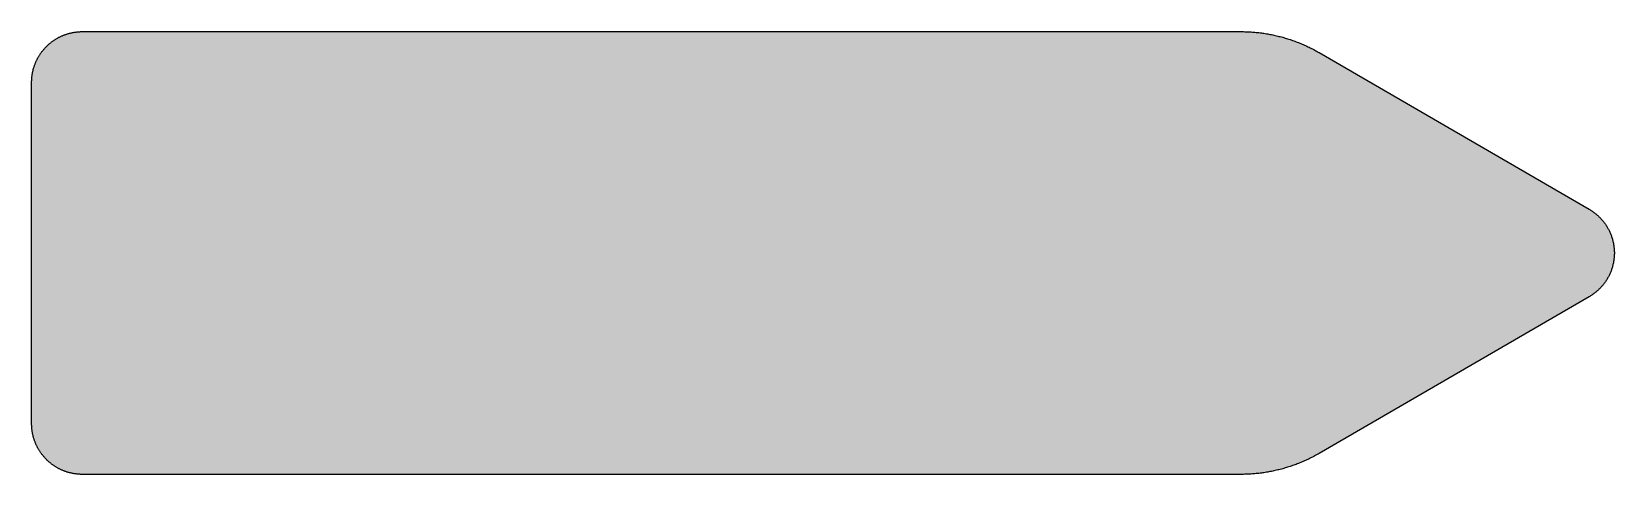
# Model space of a CAD drawing. Header units: millimetres. Extents: x 0 to 441, y 0 to 123.
import ezdxf

# ---------------------------------------------------------------- set-up
doc = ezdxf.new("R2010")
doc.units = ezdxf.units.MM

msp = doc.modelspace()

# ---------------------------------------------------------------- hatches: boundary and pattern name
msp.add_hatch(color=40).paths.add_polyline_path([(14.1111, 0), (13.9344, 0), (13.7592, 0.0025), (13.5839, 0.0076), (13.4112, 0.0152), (13.2359, 0.0254), (13.0607, 0.0381), (12.888, 0.0508), (12.7152, 0.0686), (12.5425, 0.0864), (12.3698, 0.1067), (12.1971, 0.1295), (12.0269, 0.1524), (11.8542, 0.1803), (11.684, 0.2083), (11.5138, 0.2388), (11.3436, 0.2718), (11.176, 0.3073), (11.0058, 0.3454), (10.8382, 0.3835), (10.6705, 0.4242), (10.5029, 0.4674), (10.3378, 0.5131), (10.1702, 0.5588), (10.0051, 0.6096), (9.8425, 0.6604), (9.6774, 0.7137), (9.5148, 0.7671), (9.3523, 0.8255), (9.1897, 0.8839), (9.0297, 0.9449), (8.8697, 1.0084), (8.7097, 1.0719), (8.5522, 1.1405), (8.3947, 1.209), (8.2372, 1.2802), (8.0797, 1.3513), (7.9248, 1.4275), (7.7699, 1.5037), (7.6175, 1.5799), (7.4651, 1.6612), (7.3127, 1.7424), (7.1628, 1.8263), (7.0129, 1.9126), (6.8656, 2.0015), (6.7183, 2.0904), (6.571, 2.1819), (6.4262, 2.2733), (6.2814, 2.3698), (6.1366, 2.4663), (5.9944, 2.5654), (5.8547, 2.6645), (5.715, 2.7686), (5.5753, 2.8727), (5.4381, 2.9769), (5.301, 3.0861), (5.1664, 3.1953), (5.0317, 3.3045), (4.8997, 3.4188), (4.7676, 3.5331), (4.638, 3.65), (4.511, 3.7668), (4.3815, 3.8862), (4.257, 4.0081), (4.1326, 4.1326), (4.0081, 4.257), (3.8862, 4.3815), (3.7668, 4.511), (3.65, 4.638), (3.5331, 4.7676), (3.4188, 4.8997), (3.3045, 5.0317), (3.1953, 5.1664), (3.0861, 5.301), (2.9769, 5.4381), (2.8727, 5.5753), (2.7686, 5.715), (2.6645, 5.8547), (2.5654, 5.9944), (2.4663, 6.1366), (2.3698, 6.2814), (2.2758, 6.4262), (2.1819, 6.571), (2.0904, 6.7183), (2.0015, 6.8656), (1.9126, 7.0129), (1.8263, 7.1628), (1.7424, 7.3127), (1.6612, 7.4651), (1.5799, 7.6175), (1.5037, 7.7699), (1.4275, 7.9248), (1.3513, 8.0797), (1.2802, 8.2372), (1.209, 8.3947), (1.1405, 8.5522), (1.0719, 8.7097), (1.0084, 8.8697), (0.9449, 9.0297), (0.8839, 9.1897), (0.8255, 9.3523), (0.7671, 9.5148), (0.7137, 9.6774), (0.6604, 9.8425), (0.6096, 10.0051), (0.5588, 10.1702), (0.5131, 10.3378), (0.4674, 10.5029), (0.4242, 10.6705), (0.3835, 10.8382), (0.3454, 11.0058), (0.3073, 11.176), (0.2718, 11.3436), (0.2388, 11.5138), (0.2083, 11.684), (0.1803, 11.8542), (0.1524, 12.0269), (0.1295, 12.1971), (0.1067, 12.3698), (0.0864, 12.5425), (0.0686, 12.7152), (0.0508, 12.888), (0.0381, 13.0607), (0.0254, 13.2359), (0.0152, 13.4112), (0.0076, 13.5839), (0.0025, 13.7592), (0, 13.9344), (0, 14.1097), (0, 109.3611), (0, 109.535), (0.0025, 109.7102), (0.0076, 109.8855), (0.0152, 110.0607), (0.0254, 110.2335), (0.0381, 110.4087), (0.0508, 110.5814), (0.0686, 110.7542), (0.0864, 110.9269), (0.1067, 111.0996), (0.1295, 111.2723), (0.1524, 111.4425), (0.1803, 111.6152), (0.2083, 111.7854), (0.2388, 111.9556), (0.2718, 112.1258), (0.3073, 112.2959), (0.3454, 112.4636), (0.3835, 112.6312), (0.4242, 112.7989), (0.4674, 112.9665), (0.5131, 113.1316), (0.5588, 113.2992), (0.6096, 113.4643), (0.6604, 113.6294), (0.7137, 113.792), (0.7671, 113.9546), (0.8255, 114.1171), (0.8839, 114.2797), (0.9449, 114.4397), (1.0084, 114.5997), (1.0719, 114.7597), (1.1405, 114.9172), (1.209, 115.0772), (1.2802, 115.2322), (1.3513, 115.3897), (1.4275, 115.5446), (1.5037, 115.6995), (1.5799, 115.8519), (1.6612, 116.0043), (1.7424, 116.1567), (1.8263, 116.3066), (1.9126, 116.4565), (2.0015, 116.6038), (2.0904, 116.7511), (2.1819, 116.8984), (2.2758, 117.0432), (2.3698, 117.188), (2.4663, 117.3328), (2.5654, 117.475), (2.6645, 117.6147), (2.7686, 117.7544), (2.8727, 117.8941), (2.9769, 118.0313), (3.0861, 118.1684), (3.1953, 118.303), (3.3045, 118.4377), (3.4188, 118.5697), (3.5331, 118.7018), (3.65, 118.8314), (3.7668, 118.9609), (3.8862, 119.0879), (4.0081, 119.2124), (4.1326, 119.3394), (4.257, 119.4613), (4.3815, 119.5832), (4.511, 119.7026), (4.638, 119.8194), (4.7676, 119.9363), (4.8997, 120.0506), (5.0317, 120.1649), (5.1664, 120.2766), (5.301, 120.3858), (5.4381, 120.4925), (5.5753, 120.5992), (5.715, 120.7008), (5.8547, 120.8049), (5.9944, 120.904), (6.1366, 121.0031), (6.2814, 121.0996), (6.4262, 121.1961), (6.571, 121.2875), (6.7183, 121.379), (6.8656, 121.4679), (7.0129, 121.5568), (7.1628, 121.6431), (7.3127, 121.727), (7.4651, 121.8082), (7.6175, 121.8895), (7.7699, 121.9683), (7.9248, 122.0445), (8.0797, 122.1181), (8.2372, 122.1892), (8.3947, 122.2604), (8.5522, 122.3289), (8.7097, 122.3975), (8.8697, 122.461), (9.0297, 122.5245), (9.1897, 122.5855), (9.3523, 122.6439), (9.5148, 122.7023), (9.6774, 122.7557), (9.8425, 122.809), (10.0051, 122.8598), (10.1702, 122.9106), (10.3378, 122.9563), (10.5029, 123.002), (10.6705, 123.0452), (10.8382, 123.0859), (11.0058, 123.1265), (11.176, 123.1621), (11.3436, 123.1976), (11.5138, 123.2306), (11.684, 123.2611), (11.8542, 123.2891), (12.0269, 123.317), (12.1971, 123.3399), (12.3698, 123.3627), (12.5425, 123.383), (12.7152, 123.4008), (12.888, 123.4186), (13.0607, 123.4313), (13.2359, 123.444), (13.4112, 123.4542), (13.5839, 123.4618), (13.7592, 123.4669), (13.9344, 123.4694), (14.1097, 123.4719), (336.9028, 123.4722), (337.2612, 123.4694), (337.6219, 123.4643), (337.98, 123.4567), (338.3407, 123.4465), (338.6988, 123.4338), (339.057, 123.4186), (339.4151, 123.3983), (339.7733, 123.3754), (340.1314, 123.3526), (340.487, 123.3246), (340.8451, 123.2916), (341.2007, 123.2586), (341.5563, 123.223), (341.9119, 123.1824), (342.2675, 123.1392), (342.6231, 123.096), (342.9787, 123.0478), (343.3318, 122.997), (343.6849, 122.9411), (344.0379, 122.8852), (344.3884, 122.8242), (344.7415, 122.7633), (345.092, 122.6972), (345.4425, 122.6287), (345.7931, 122.5575), (346.141, 122.4839), (346.4916, 122.4077), (346.8395, 122.3264), (347.185, 122.2451), (347.533, 122.1588), (347.8784, 122.0724), (348.2238, 121.981), (348.5667, 121.887), (348.9122, 121.7905), (349.2525, 121.6914), (349.5954, 121.5873), (349.9358, 121.4831), (350.2762, 121.3764), (350.6165, 121.2647), (350.9543, 121.1529), (351.2922, 121.0361), (351.63, 120.9167), (351.9653, 120.7948), (352.3005, 120.6703), (352.6333, 120.5433), (352.9686, 120.4138), (353.2988, 120.2817), (353.6315, 120.1445), (353.9592, 120.0074), (354.2894, 119.8677), (354.617, 119.7229), (354.9447, 119.5756), (355.2698, 119.4283), (355.5949, 119.2759), (355.9175, 119.1209), (356.2401, 118.9634), (356.5601, 118.8034), (356.8802, 118.6409), (357.2002, 118.4758), (357.5177, 118.3081), (357.8327, 118.1379), (358.1476, 117.9652), (358.4626, 117.79), (358.775, 117.6096), (433.9167, 73.9567), (434.119, 73.8353), (434.3197, 73.7133), (434.5178, 73.5863), (434.7134, 73.4593), (434.9064, 73.3273), (435.0995, 73.1926), (435.2874, 73.0529), (435.4728, 72.9132), (435.6557, 72.771), (435.8361, 72.6237), (436.0139, 72.4764), (436.1866, 72.324), (436.3593, 72.169), (436.5295, 72.0115), (436.6946, 71.8541), (436.8597, 71.6915), (437.0197, 71.5264), (437.1797, 71.3613), (437.3347, 71.1911), (437.4871, 71.0184), (437.6369, 70.8457), (437.7817, 70.6704), (437.9265, 70.4901), (438.0662, 70.3097), (438.2033, 70.1269), (438.338, 69.9414), (438.47, 69.756), (438.597, 69.5655), (438.724, 69.375), (438.846, 69.182), (438.9653, 68.9864), (439.0796, 68.7908), (439.1939, 68.5927), (439.3032, 68.392), (439.4073, 68.1888), (439.5114, 67.9856), (439.6105, 67.7799), (439.707, 67.5716), (439.801, 67.3633), (439.8899, 67.1525), (439.9763, 66.9392), (440.0575, 66.7258), (440.1388, 66.5124), (440.215, 66.294), (440.2861, 66.0781), (440.3547, 65.8571), (440.4208, 65.6387), (440.4817, 65.4177), (440.5401, 65.1942), (440.596, 64.9707), (440.6468, 64.7446), (440.6951, 64.5185), (440.7383, 64.2925), (440.7789, 64.0639), (440.8145, 63.8327), (440.8475, 63.6041), (440.8754, 63.373), (440.9008, 63.1419), (440.9211, 62.9082), (440.9389, 62.6745), (440.9542, 62.4408), (440.9643, 62.2071), (440.9694, 61.9709), (440.9719, 61.7347), (440.9694, 61.4985), (440.9643, 61.2623), (440.9542, 61.0286), (440.9389, 60.7949), (440.9211, 60.5612), (440.9008, 60.3275), (440.8754, 60.0964), (440.8475, 59.8653), (440.8145, 59.6367), (440.7789, 59.4055), (440.7383, 59.1795), (440.6951, 58.9509), (440.6468, 58.7248), (440.596, 58.4987), (440.5401, 58.2752), (440.4817, 58.0542), (440.4208, 57.8307), (440.3547, 57.6123), (440.2861, 57.3913), (440.215, 57.1754), (440.1388, 56.957), (440.0575, 56.7436), (439.9763, 56.5302), (439.8899, 56.3169), (439.801, 56.1061), (439.707, 55.8978), (439.6105, 55.6895), (439.5114, 55.4863), (439.4073, 55.2806), (439.3032, 55.0799), (439.1939, 54.8792), (439.0796, 54.6786), (438.9653, 54.483), (438.846, 54.2874), (438.724, 54.0944), (438.597, 53.9039), (438.47, 53.7134), (438.338, 53.528), (438.2033, 53.3425), (438.0662, 53.1597), (437.9265, 52.9793), (437.7817, 52.8015), (437.6369, 52.6237), (437.4871, 52.451), (437.3347, 52.2783), (437.1797, 52.1106), (437.0197, 51.943), (436.8597, 51.7779), (436.6946, 51.6153), (436.5295, 51.4579), (436.3593, 51.3004), (436.1866, 51.1454), (436.0139, 50.9956), (435.8361, 50.8457), (435.6557, 50.6984), (435.4728, 50.5562), (435.2874, 50.4165), (435.0995, 50.2793), (434.9064, 50.1421), (434.7134, 50.0126), (434.5178, 49.8831), (434.3197, 49.7561), (434.119, 49.6341), (433.9158, 49.5148), (358.775, 5.8607), (358.4626, 5.682), (358.1476, 5.5042), (357.8327, 5.3315), (357.5177, 5.1613), (357.2002, 4.9936), (356.8802, 4.8285), (356.5601, 4.666), (356.2401, 4.506), (355.9175, 4.3485), (355.5949, 4.1935), (355.2698, 4.0411), (354.9447, 3.8938), (354.617, 3.7465), (354.2894, 3.6043), (353.9592, 3.462), (353.6315, 3.3249), (353.2988, 3.1877), (352.9686, 3.0556), (352.6333, 2.9261), (352.3005, 2.7991), (351.9653, 2.6746), (351.63, 2.5527), (351.2922, 2.4333), (350.9543, 2.319), (350.6165, 2.2047), (350.2762, 2.093), (349.9358, 1.9863), (349.5954, 1.8821), (349.2525, 1.778), (348.9122, 1.6789), (348.5667, 1.5824), (348.2238, 1.4884), (347.8784, 1.3995), (347.533, 1.3106), (347.185, 1.2243), (346.8395, 1.143), (346.4916, 1.0617), (346.141, 0.9855), (345.7931, 0.9119), (345.4425, 0.8407), (345.092, 0.7722), (344.7415, 0.7061), (344.3884, 0.6452), (344.0379, 0.5842), (343.6849, 0.5283), (343.3318, 0.475), (342.9787, 0.4216), (342.6231, 0.3734), (342.2675, 0.3302), (341.9119, 0.287), (341.5563, 0.2464), (341.2007, 0.2108), (340.8451, 0.1778), (340.487, 0.1448), (340.1314, 0.1168), (339.7733, 0.094), (339.4151, 0.0711), (339.057, 0.0508), (338.6988, 0.0356), (338.3407, 0.0229), (337.98, 0.0127), (337.6219, 0.0051), (337.2612, 0), (336.9005, 0)])
h = msp.add_hatch(color=59)
h.paths.add_polyline_path([(14.1111, 3.5278), (13.8379, 3.5306), (13.5661, 3.5408), (13.2944, 3.5585), (13.0277, 3.5814), (12.761, 3.6119), (12.4968, 3.6474), (12.2352, 3.6906), (11.9761, 3.7414), (11.7196, 3.7973), (11.4656, 3.8608), (11.2116, 3.9268), (10.9626, 4.003), (10.7163, 4.0818), (10.4699, 4.1681), (10.2286, 4.2596), (9.9898, 4.3586), (9.7536, 4.4602), (9.5225, 4.5695), (9.2913, 4.6838), (9.0653, 4.8031), (8.8417, 4.9276), (8.6208, 5.0597), (8.4049, 5.1943), (8.1915, 5.334), (7.9832, 5.4788), (7.7775, 5.6286), (7.5768, 5.7836), (7.3787, 5.9436), (7.1831, 6.1062), (6.9926, 6.2763), (6.8072, 6.4491), (6.6269, 6.6269), (6.4491, 6.8072), (6.2763, 6.9926), (6.1062, 7.1831), (5.9436, 7.3787), (5.7836, 7.5768), (5.6286, 7.7775), (5.4788, 7.9832), (5.334, 8.1915), (5.1943, 8.4049), (5.0597, 8.6208), (4.9276, 8.8417), (4.8031, 9.0653), (4.6838, 9.2913), (4.5695, 9.5225), (4.4602, 9.7536), (4.3586, 9.9898), (4.2596, 10.2286), (4.1681, 10.4699), (4.0818, 10.7163), (4.003, 10.9626), (3.9268, 11.2116), (3.8608, 11.4656), (3.7973, 11.7196), (3.7414, 11.9761), (3.6906, 12.2352), (3.6474, 12.4968), (3.6119, 12.761), (3.5814, 13.0277), (3.5585, 13.2944), (3.5408, 13.5661), (3.5306, 13.8379), (3.5255, 14.1097), (3.5278, 109.3611), (3.5306, 109.634), (3.5408, 109.9033), (3.5585, 110.175), (3.5814, 110.4417), (3.6119, 110.7084), (3.6474, 110.9726), (3.6906, 111.2342), (3.7414, 111.4933), (3.7973, 111.7498), (3.8608, 112.0038), (3.9268, 112.2578), (4.003, 112.5068), (4.0818, 112.7557), (4.1681, 112.9995), (4.2596, 113.2408), (4.3586, 113.4796), (4.4602, 113.7158), (4.5695, 113.9495), (4.6838, 114.1781), (4.8031, 114.4041), (4.9276, 114.6277), (5.0597, 114.8486), (5.1943, 115.0645), (5.334, 115.2779), (5.4788, 115.4862), (5.6286, 115.6919), (5.7836, 115.8951), (5.9436, 116.0932), (6.1062, 116.2863), (6.2763, 116.4768), (6.4491, 116.6622), (6.6269, 116.8425), (6.8072, 117.0203), (6.9926, 117.1931), (7.1831, 117.3632), (7.3787, 117.5258), (7.5768, 117.6858), (7.7775, 117.8408), (7.9832, 117.9906), (8.1915, 118.1354), (8.4049, 118.2751), (8.6208, 118.4123), (8.8417, 118.5418), (9.0653, 118.6663), (9.2913, 118.7856), (9.5225, 118.8999), (9.7536, 119.0092), (9.9898, 119.1108), (10.2286, 119.2098), (10.4699, 119.3013), (10.7163, 119.3876), (10.9626, 119.4664), (11.2116, 119.5426), (11.4656, 119.6111), (11.7196, 119.6721), (11.9761, 119.728), (12.2352, 119.7788), (12.4968, 119.822), (12.761, 119.8575), (13.0277, 119.888), (13.2944, 119.9134), (13.5661, 119.9286), (13.8379, 119.9388), (14.1097, 119.9439), (336.9028, 119.9444), (337.2333, 119.9413), (337.5635, 119.9388), (337.8937, 119.9312), (338.2239, 119.921), (338.5541, 119.9083), (338.8843, 119.8931), (339.2119, 119.8778), (339.5421, 119.8575), (339.8698, 119.8347), (340.2, 119.8067), (340.5276, 119.7788), (340.8553, 119.7483), (341.183, 119.7153), (341.5106, 119.6772), (341.8357, 119.6391), (342.1634, 119.5984), (342.4885, 119.5527), (342.8136, 119.507), (343.1388, 119.4562), (343.4613, 119.4054), (343.7865, 119.3495), (344.109, 119.2911), (344.4316, 119.2327), (344.7542, 119.1692), (345.0768, 119.1031), (345.3968, 119.0346), (345.7169, 118.966), (346.0369, 118.8923), (346.3569, 118.8161), (346.6744, 118.7374), (346.9945, 118.6561), (347.312, 118.5723), (347.6269, 118.4859), (347.9444, 118.397), (348.2594, 118.3056), (348.5718, 118.2116), (348.8868, 118.1151), (349.1992, 118.016), (349.5116, 117.9144), (349.8215, 117.8103), (350.1339, 117.7036), (350.4438, 117.5944), (350.7511, 117.4826), (351.0585, 117.3683), (351.3658, 117.2515), (351.6732, 117.1321), (351.978, 117.0102), (352.2828, 116.8857), (352.585, 116.7587), (352.8873, 116.6292), (353.1895, 116.4971), (353.4893, 116.3625), (353.789, 116.2253), (354.0862, 116.0856), (354.3833, 115.9459), (354.6805, 115.8011), (354.9752, 115.6538), (355.2698, 115.504), (355.5619, 115.3516), (355.854, 115.1966), (356.1461, 115.0417), (356.4331, 114.8817), (356.7227, 114.7191), (357.0097, 114.554), (432.1528, 70.9013), (432.3029, 70.8101), (432.4553, 70.7187), (432.6026, 70.6247), (432.75, 70.5282), (432.8947, 70.4291), (433.0395, 70.3275), (433.1792, 70.2234), (433.3189, 70.1192), (433.4561, 70.01), (433.5907, 69.9008), (433.7253, 69.789), (433.8549, 69.6773), (433.9844, 69.5604), (434.1114, 69.4436), (434.2359, 69.3242), (434.3603, 69.2023), (434.4797, 69.0778), (434.5991, 68.9534), (434.7159, 68.8264), (434.8302, 68.6994), (434.942, 68.5673), (435.0512, 68.4352), (435.1604, 68.3006), (435.2646, 68.166), (435.3687, 68.0288), (435.4678, 67.8917), (435.5668, 67.7494), (435.6633, 67.6097), (435.7573, 67.4649), (435.8488, 67.3202), (435.9377, 67.1754), (436.024, 67.0255), (436.1104, 66.8782), (436.1917, 66.7283), (436.2704, 66.5759), (436.3491, 66.4235), (436.4228, 66.2686), (436.4965, 66.1137), (436.565, 65.9562), (436.6311, 65.7987), (436.6971, 65.6387), (436.7581, 65.4787), (436.819, 65.3186), (436.8749, 65.1561), (436.9308, 64.991), (436.9816, 64.8284), (437.0299, 64.6633), (437.0756, 64.4957), (437.1213, 64.328), (437.1619, 64.1604), (437.2, 63.9928), (437.2356, 63.8226), (437.2686, 63.6524), (437.2991, 63.4822), (437.3245, 63.3095), (437.3499, 63.1368), (437.3728, 62.9641), (437.3905, 62.7888), (437.4058, 62.6161), (437.4185, 62.4408), (437.4312, 62.2656), (437.4363, 62.0878), (437.4413, 61.9125), (437.4439, 61.7347), (437.4413, 61.5569), (437.4363, 61.3816), (437.4312, 61.2064), (437.4185, 61.0286), (437.4058, 60.8533), (437.3905, 60.6806), (437.3728, 60.5053), (437.3499, 60.3326), (437.3245, 60.1599), (437.2991, 59.9872), (437.2686, 59.817), (437.2356, 59.6468), (437.2, 59.4766), (437.1619, 59.309), (437.1213, 59.1414), (437.0756, 58.9737), (437.0299, 58.8061), (436.9816, 58.641), (436.9308, 58.4784), (436.8749, 58.3133), (436.819, 58.1533), (436.7581, 57.9907), (436.6971, 57.8307), (436.6311, 57.6707), (436.565, 57.5132), (436.4965, 57.3583), (436.4228, 57.2008), (436.3491, 57.0484), (436.2704, 56.8935), (436.1917, 56.7436), (436.1104, 56.5912), (436.024, 56.4439), (435.9377, 56.2966), (435.8488, 56.1492), (435.7573, 56.0045), (435.6633, 55.8622), (435.5668, 55.72), (435.4678, 55.5803), (435.3687, 55.4406), (435.2646, 55.3034), (435.1604, 55.1688), (435.0512, 55.0342), (434.942, 54.9021), (434.8302, 54.7726), (434.7159, 54.643), (434.5991, 54.516), (434.4797, 54.3916), (434.3603, 54.2671), (434.2359, 54.1452), (434.1114, 54.0258), (433.9844, 53.909), (433.8549, 53.7947), (433.7253, 53.6804), (433.5907, 53.5686), (433.4561, 53.4594), (433.3189, 53.3502), (433.1792, 53.246), (433.0395, 53.1419), (432.8947, 53.0403), (432.75, 52.9438), (432.6026, 52.8447), (432.4553, 52.7507), (432.3029, 52.6593), (432.1505, 52.5704), (357.0111, 8.9158), (356.7227, 8.7503), (356.4331, 8.5877), (356.1461, 8.4303), (355.854, 8.2728), (355.5619, 8.1178), (355.2698, 7.9654), (354.9752, 7.8156), (354.6805, 7.6683), (354.3833, 7.526), (354.0862, 7.3838), (353.789, 7.2441), (353.4893, 7.1069), (353.1895, 6.9723), (352.8873, 6.8402), (352.585, 6.7107), (352.2828, 6.5837), (351.978, 6.4592), (351.6732, 6.3373), (351.3658, 6.2179), (351.0585, 6.1011), (350.7511, 5.9868), (350.4438, 5.875), (350.1339, 5.7658), (349.8215, 5.6591), (349.5116, 5.555), (349.1992, 5.4534), (348.8868, 5.3543), (348.5718, 5.2578), (348.2594, 5.1638), (347.9444, 5.0724), (347.6269, 4.9835), (347.312, 4.8971), (346.9945, 4.8133), (346.6744, 4.732), (346.3569, 4.6533), (346.0369, 4.5771), (345.7169, 4.5034), (345.3968, 4.4348), (345.0768, 4.3663), (344.7542, 4.3002), (344.4316, 4.2367), (344.109, 4.1783), (343.7865, 4.1199), (343.4613, 4.064), (343.1388, 4.0132), (342.8136, 3.9624), (342.4885, 3.9167), (342.1634, 3.871), (341.8357, 3.8303), (341.5106, 3.7922), (341.183, 3.7541), (340.8553, 3.7211), (340.5276, 3.6906), (340.2, 3.6627), (339.8698, 3.6373), (339.5421, 3.6144), (339.2119, 3.5941), (338.8843, 3.5763), (338.5541, 3.5611), (338.2239, 3.5484), (337.8937, 3.5382), (337.5635, 3.5331), (337.2333, 3.5281), (336.9005, 3.5255)])
h.paths.add_polyline_path([(14.1111, 8.8194), (13.9725, 8.8189), (13.8379, 8.824), (13.7033, 8.8341), (13.5687, 8.8443), (13.4366, 8.8595), (13.3045, 8.8798), (13.1724, 8.9002), (13.0429, 8.9256), (12.9159, 8.9535), (12.7864, 8.984), (12.6619, 9.0195), (12.5349, 9.0551), (12.413, 9.0957), (12.2911, 9.1389), (12.1691, 9.1846), (12.0498, 9.2329), (11.9329, 9.2862), (11.8161, 9.3396), (11.7018, 9.398), (11.5875, 9.4564), (11.4757, 9.5199), (11.3665, 9.5834), (11.2573, 9.652), (11.1506, 9.7206), (11.0465, 9.7942), (10.9449, 9.8704), (10.8433, 9.9466), (10.7442, 10.0254), (10.6477, 10.1092), (10.5512, 10.193), (10.4597, 10.2794), (10.3683, 10.3683), (10.2794, 10.4597), (10.193, 10.5512), (10.1092, 10.6477), (10.0254, 10.7442), (9.9466, 10.8433), (9.8704, 10.9449), (9.7942, 11.0465), (9.7206, 11.1506), (9.652, 11.2573), (9.5834, 11.3665), (9.5199, 11.4757), (9.4564, 11.5875), (9.398, 11.7018), (9.3396, 11.8161), (9.2862, 11.9329), (9.2329, 12.0498), (9.1846, 12.1691), (9.1389, 12.2911), (9.0957, 12.413), (9.0551, 12.5349), (9.0195, 12.6619), (8.984, 12.7864), (8.9535, 12.9159), (8.9256, 13.0429), (8.9002, 13.1724), (8.8798, 13.3045), (8.8595, 13.4366), (8.8443, 13.5687), (8.8341, 13.7033), (8.824, 13.8379), (8.8189, 13.9725), (8.8189, 14.1097), (8.8194, 109.3611), (8.8189, 109.4969), (8.824, 109.6315), (8.8341, 109.7661), (8.8443, 109.9007), (8.8595, 110.0328), (8.8798, 110.1649), (8.9002, 110.297), (8.9256, 110.4265), (8.9535, 110.556), (8.984, 110.683), (9.0195, 110.8075), (9.0551, 110.9345), (9.0957, 111.0564), (9.1389, 111.1783), (9.1846, 111.3003), (9.2329, 111.4196), (9.2862, 111.5365), (9.3396, 111.6533), (9.398, 111.7702), (9.4564, 111.8819), (9.5199, 111.9937), (9.5834, 112.1029), (9.652, 112.2121), (9.7206, 112.3188), (9.7942, 112.4229), (9.8704, 112.5271), (9.9466, 112.6261), (10.0254, 112.7252), (10.1092, 112.8217), (10.193, 112.9182), (10.2794, 113.0097), (10.3683, 113.1011), (10.4597, 113.19), (10.5512, 113.2764), (10.6477, 113.3602), (10.7442, 113.444), (10.8433, 113.5228), (10.9449, 113.6015), (11.0465, 113.6752), (11.1506, 113.7488), (11.2573, 113.8174), (11.3665, 113.886), (11.4757, 113.9495), (11.5875, 114.013), (11.7018, 114.0714), (11.8161, 114.1298), (11.9329, 114.1832), (12.0498, 114.2365), (12.1691, 114.2848), (12.2911, 114.3305), (12.413, 114.3737), (12.5349, 114.4143), (12.6619, 114.4499), (12.7864, 114.4854), (12.9159, 114.5159), (13.0429, 114.5438), (13.1724, 114.5692), (13.3045, 114.5896), (13.4366, 114.6099), (13.5687, 114.6251), (13.7033, 114.6353), (13.8379, 114.6454), (13.9725, 114.6505), (14.1097, 114.6505), (336.9028, 114.6528), (337.1901, 114.6505), (337.4771, 114.648), (337.7641, 114.6404), (338.0486, 114.6327), (338.3356, 114.6226), (338.6226, 114.6099), (338.9097, 114.5946), (339.1941, 114.5769), (339.4786, 114.5565), (339.7656, 114.5337), (340.0501, 114.5083), (340.3346, 114.4829), (340.6191, 114.4524), (340.9036, 114.4219), (341.1855, 114.3889), (341.47, 114.3508), (341.7519, 114.3127), (342.0364, 114.2721), (342.3183, 114.2289), (342.5977, 114.1832), (342.8797, 114.1349), (343.1616, 114.0866), (343.441, 114.0333), (343.7204, 113.98), (343.9998, 113.9215), (344.2792, 113.8631), (344.5586, 113.8022), (344.8355, 113.7387), (345.1123, 113.6726), (345.3892, 113.604), (345.6661, 113.5329), (345.9404, 113.4618), (346.2147, 113.3856), (346.489, 113.3094), (346.7633, 113.2307), (347.0377, 113.1494), (347.3094, 113.0656), (347.5812, 112.9792), (347.8505, 112.8903), (348.1222, 112.7989), (348.3915, 112.7074), (348.6607, 112.6134), (348.9274, 112.5144), (349.1967, 112.4153), (349.4634, 112.3137), (349.7275, 112.2096), (349.9942, 112.1054), (350.2584, 111.9962), (350.52, 111.887), (350.7842, 111.7727), (351.0458, 111.6584), (351.3074, 111.5416), (351.5665, 111.4222), (351.8256, 111.3028), (352.0846, 111.1783), (352.3412, 111.0539), (352.5977, 110.9243), (352.8517, 110.7948), (353.1057, 110.6627), (353.3597, 110.5306), (353.6137, 110.3935), (353.8652, 110.2538), (354.1141, 110.1141), (354.363, 109.9718), (429.5069, 66.3194), (429.5826, 66.2737), (429.6562, 66.228), (429.7324, 66.1797), (429.8061, 66.1314), (429.8772, 66.0832), (429.9483, 66.0324), (430.0195, 65.979), (430.0906, 65.9282), (430.1592, 65.8724), (430.2252, 65.819), (430.2912, 65.7631), (430.3573, 65.7073), (430.4233, 65.6488), (430.4868, 65.5904), (430.5478, 65.5295), (430.6087, 65.4685), (430.6697, 65.4075), (430.7307, 65.344), (430.7865, 65.2805), (430.845, 65.217), (430.9008, 65.151), (430.9567, 65.085), (431.0101, 65.0189), (431.0634, 64.9503), (431.1142, 64.8818), (431.165, 64.8132), (431.2133, 64.7421), (431.2615, 64.6709), (431.3098, 64.5998), (431.3555, 64.5287), (431.3987, 64.455), (431.4419, 64.3814), (431.485, 64.3052), (431.5257, 64.2315), (431.5663, 64.1553), (431.6044, 64.0791), (431.6425, 64.0004), (431.6781, 63.9242), (431.7136, 63.8454), (431.7467, 63.7667), (431.7771, 63.688), (431.8102, 63.6067), (431.8381, 63.5254), (431.8686, 63.4441), (431.894, 63.3628), (431.9194, 63.2816), (431.9448, 63.1977), (431.9676, 63.1165), (431.9905, 63.0326), (432.0108, 62.9488), (432.0286, 62.8625), (432.0464, 62.7786), (432.0642, 62.6948), (432.0794, 62.6085), (432.0921, 62.5221), (432.1048, 62.4357), (432.115, 62.3494), (432.1251, 62.263), (432.1327, 62.1741), (432.1404, 62.0878), (432.1454, 61.9989), (432.148, 61.9125), (432.1505, 61.8236), (432.1505, 61.7347), (432.1505, 61.6458), (432.148, 61.5569), (432.1454, 61.4705), (432.1404, 61.3816), (432.1327, 61.2953), (432.1251, 61.2064), (432.115, 61.12), (432.1048, 61.0337), (432.0921, 60.9473), (432.0794, 60.8609), (432.0642, 60.7771), (432.0464, 60.6908), (432.0286, 60.6069), (432.0108, 60.5206), (431.9905, 60.4368), (431.9676, 60.3529), (431.9448, 60.2717), (431.9194, 60.1878), (431.894, 60.1066), (431.8686, 60.0253), (431.8381, 59.944), (431.8102, 59.8627), (431.7771, 59.7814), (431.7467, 59.7027), (431.7136, 59.624), (431.6781, 59.5452), (431.6425, 59.469), (431.6044, 59.3903), (431.5663, 59.3141), (431.5257, 59.2379), (431.485, 59.1642), (431.4419, 59.088), (431.3987, 59.0144), (431.3555, 58.9407), (431.3098, 58.8696), (431.2615, 58.7985), (431.2133, 58.7273), (431.165, 58.6562), (431.1142, 58.5876), (431.0634, 58.5191), (431.0101, 58.4505), (430.9567, 58.3844), (430.9008, 58.3184), (430.845, 58.2524), (430.7865, 58.1889), (430.7307, 58.1254), (430.6697, 58.0619), (430.6087, 58.0009), (430.5478, 57.9399), (430.4868, 57.879), (430.4233, 57.8206), (430.3573, 57.7647), (430.2912, 57.7063), (430.2252, 57.6504), (430.1592, 57.597), (430.0906, 57.5412), (430.0195, 57.4904), (429.9483, 57.437), (429.8772, 57.3862), (429.8061, 57.338), (429.7324, 57.2897), (429.6562, 57.2414), (429.5826, 57.1957), (429.5064, 57.1525), (354.3653, 13.4994), (354.1141, 13.3553), (353.8652, 13.2156), (353.6137, 13.0759), (353.3597, 12.9413), (353.1057, 12.8067), (352.8517, 12.6746), (352.5977, 12.5451), (352.3412, 12.4155), (352.0846, 12.2911), (351.8256, 12.1666), (351.5665, 12.0472), (351.3074, 11.9278), (351.0458, 11.811), (350.7842, 11.6967), (350.52, 11.5824), (350.2584, 11.4732), (349.9942, 11.364), (349.7275, 11.2598), (349.4634, 11.1557), (349.1967, 11.0541), (348.9274, 10.955), (348.6607, 10.8585), (348.3915, 10.762), (348.1222, 10.6705), (347.8505, 10.5791), (347.5812, 10.4902), (347.3094, 10.4038), (347.0377, 10.32), (346.7633, 10.2387), (346.489, 10.16), (346.2147, 10.0838), (345.9404, 10.0076), (345.6661, 9.9365), (345.3892, 9.8654), (345.1123, 9.7968), (344.8355, 9.7307), (344.5586, 9.6672), (344.2792, 9.6063), (343.9998, 9.5479), (343.7204, 9.4894), (343.441, 9.4361), (343.1616, 9.3828), (342.8797, 9.3345), (342.5977, 9.2862), (342.3183, 9.2405), (342.0364, 9.1973), (341.7519, 9.1567), (341.47, 9.1186), (341.1855, 9.083), (340.9036, 9.0475), (340.6191, 9.017), (340.3346, 8.9865), (340.0501, 8.9611), (339.7656, 8.9357), (339.4786, 8.9129), (339.1941, 8.8925), (338.9097, 8.8748), (338.6226, 8.8595), (338.3356, 8.8468), (338.0486, 8.8367), (337.7641, 8.829), (337.4771, 8.824), (337.1901, 8.8189), (336.9005, 8.8189)], flags=16)
h = msp.add_hatch(color=59)
h.paths.add_polyline_path([(231.0694, 84.6667), (261.6398, 82.7567), (261.7038, 82.7507), (261.7673, 82.7456), (261.8334, 82.738), (261.8969, 82.7303), (261.9604, 82.7202), (262.0239, 82.71), (262.0874, 82.6973), (262.1483, 82.6846), (262.2118, 82.6719), (262.2728, 82.6567), (262.3363, 82.6414), (262.3972, 82.6237), (262.4582, 82.6059), (262.5166, 82.5856), (262.5776, 82.5652), (262.636, 82.5449), (262.697, 82.5221), (262.7554, 82.4992), (262.8138, 82.4763), (262.8697, 82.4509), (262.9281, 82.423), (262.984, 82.3951), (263.0399, 82.3671), (263.0957, 82.3392), (263.1491, 82.3087), (263.205, 82.2757), (263.2583, 82.2452), (263.3116, 82.2122), (263.3624, 82.1766), (263.4158, 82.1411), (263.4666, 82.1055), (263.5174, 82.0699), (263.5682, 82.0318), (263.6164, 81.9937), (263.6647, 81.9531), (263.713, 81.9125), (263.7612, 81.8718), (263.8069, 81.8312), (263.8527, 81.788), (263.8984, 81.7448), (263.9416, 81.6991), (263.9847, 81.6534), (264.0279, 81.6077), (264.0686, 81.5619), (264.1117, 81.5137), (264.1498, 81.4654), (264.1905, 81.4172), (264.2286, 81.3664), (264.2667, 81.3156), (264.3048, 81.2648), (264.3403, 81.2114), (264.3759, 81.1581), (264.4089, 81.1047), (264.4419, 81.0514), (264.475, 80.9955), (264.5054, 80.9396), (264.5359, 80.8838), (264.5664, 80.8279), (264.5943, 80.7695), (264.6223, 80.711), (264.6477, 80.6526), (264.6731, 80.5917), (264.6985, 80.5332), (264.7213, 80.4723), (272.5043, 59.7228), (272.5318, 59.6468), (272.5572, 59.5732), (272.5852, 59.497), (272.6106, 59.4233), (272.636, 59.3496), (272.6614, 59.2734), (272.6868, 59.1972), (272.7122, 59.1236), (272.7376, 59.0474), (272.7604, 58.9712), (272.7833, 58.8975), (272.8062, 58.8213), (272.829, 58.7451), (272.8519, 58.6689), (272.8722, 58.5927), (272.8951, 58.5165), (272.9154, 58.4403), (272.9357, 58.3641), (272.956, 58.2879), (272.9738, 58.2117), (272.9941, 58.133), (273.0119, 58.0568), (273.0297, 57.9806), (273.0475, 57.9044), (273.0652, 57.8256), (273.083, 57.7494), (273.0983, 57.6707), (273.116, 57.5945), (273.1313, 57.5158), (273.1465, 57.4396), (273.1618, 57.3608), (273.1745, 57.2846), (273.1897, 57.2059), (273.2024, 57.1297), (273.2151, 57.0509), (273.2278, 56.9722), (273.2405, 56.8935), (273.2507, 56.8173), (273.2634, 56.7385), (273.2735, 56.6598), (273.2837, 56.581), (273.2938, 56.5023), (273.304, 56.4236), (273.3116, 56.3474), (273.3218, 56.2686), (273.3294, 56.1899), (273.337, 56.1111), (273.3446, 56.0324), (273.3523, 55.9537), (273.3573, 55.8749), (273.365, 55.7962), (273.37, 55.7149), (273.3751, 55.6362), (273.3802, 55.5574), (273.3827, 55.4787), (273.3878, 55.3999), (273.3904, 55.3212), (273.3929, 55.2425), (273.3954, 55.1612), (273.398, 55.0824), (273.4005, 55.0037), (273.4005, 54.925), (273.4005, 54.8462), (273.4005, 54.7649), (273.4028, 35.2778), (273.4005, 35.1866), (273.398, 35.0952), (273.3904, 35.0063), (273.3827, 34.9148), (273.3726, 34.8259), (273.3599, 34.7396), (273.3472, 34.6532), (273.3294, 34.5643), (273.3116, 34.4805), (273.2913, 34.3941), (273.2684, 34.3103), (273.243, 34.2265), (273.2151, 34.1452), (273.1872, 34.0639), (273.1567, 33.9827), (273.1237, 33.9039), (273.0906, 33.8252), (273.0525, 33.7464), (273.0144, 33.6702), (272.9763, 33.594), (272.9332, 33.5204), (272.89, 33.4467), (272.8468, 33.3756), (272.7985, 33.3045), (272.7503, 33.2334), (272.6995, 33.1648), (272.6487, 33.0987), (272.5953, 33.0327), (272.542, 32.9667), (272.4861, 32.9057), (272.4277, 32.8422), (272.3693, 32.7812), (272.3083, 32.7228), (272.2448, 32.6644), (272.1813, 32.6085), (272.1178, 32.5552), (272.0518, 32.5018), (271.9857, 32.4485), (271.9172, 32.4002), (271.846, 32.352), (271.7749, 32.3037), (271.7038, 32.2605), (271.6301, 32.2174), (271.5565, 32.1742), (271.4803, 32.1335), (271.4041, 32.0954), (271.3253, 32.0599), (271.2466, 32.0269), (271.1679, 31.9938), (271.0866, 31.9634), (271.0053, 31.9329), (270.924, 31.9075), (270.8402, 31.8821), (270.7564, 31.8592), (270.67, 31.8389), (270.5837, 31.8211), (270.4973, 31.8033), (270.4109, 31.7906), (270.322, 31.7779), (270.2357, 31.7678), (270.1442, 31.7602), (270.0553, 31.7525), (269.9639, 31.75), (269.875, 31.75), (268.1111, 31.75), (268.1097, 31.9456), (268.1046, 32.1437), (268.0995, 32.3393), (268.0894, 32.5349), (268.0792, 32.733), (268.0665, 32.9286), (268.0513, 33.1216), (268.031, 33.3172), (268.0106, 33.5128), (267.9878, 33.7058), (267.9624, 33.8988), (267.937, 34.0919), (267.9065, 34.2849), (267.8735, 34.478), (267.8379, 34.6685), (267.8024, 34.8615), (267.7617, 35.0495), (267.7211, 35.24), (267.6779, 35.4305), (267.6322, 35.6184), (267.5814, 35.8064), (267.5306, 35.9943), (267.4798, 36.1798), (267.4239, 36.3652), (267.3655, 36.5506), (267.3071, 36.736), (267.2436, 36.9189), (267.1801, 37.1018), (267.114, 37.2847), (267.0454, 37.465), (266.9743, 37.6453), (266.9007, 37.8231), (266.827, 38.0035), (266.7483, 38.1787), (266.6695, 38.3565), (266.5882, 38.5318), (266.5044, 38.7071), (266.4181, 38.8798), (266.3292, 39.0525), (266.2403, 39.2252), (266.1463, 39.3954), (266.0523, 39.563), (265.9558, 39.7332), (265.8567, 39.9009), (265.7577, 40.066), (265.6535, 40.2311), (265.5494, 40.3936), (265.4427, 40.5562), (265.3335, 40.7187), (265.2217, 40.8788), (265.11, 41.0362), (264.9957, 41.1937), (264.8788, 41.3487), (264.7594, 41.5036), (264.6375, 41.6585), (264.5156, 41.8109), (264.3886, 41.9608), (264.2616, 42.1107), (264.1346, 42.258), (264.0025, 42.4028), (263.8704, 42.5475), (263.7358, 42.6923), (263.5987, 42.8346), (263.4615, 42.9743), (263.3193, 43.114), (263.177, 43.2486), (263.0348, 43.3832), (262.89, 43.5178), (262.7427, 43.6474), (262.5954, 43.7769), (262.4455, 43.9039), (262.2956, 44.0284), (262.1432, 44.1528), (261.9908, 44.2722), (261.8359, 44.3916), (261.681, 44.5084), (261.5235, 44.6227), (261.3635, 44.737), (261.2034, 44.8488), (261.0434, 44.9555), (260.8809, 45.0621), (260.7158, 45.1688), (260.5507, 45.2704), (260.3856, 45.372), (260.2179, 45.4711), (260.0503, 45.5676), (259.8801, 45.6616), (259.7099, 45.753), (259.5397, 45.8445), (259.367, 45.9308), (259.1918, 46.0172), (259.019, 46.101), (258.8438, 46.1823), (258.666, 46.2636), (258.4882, 46.3398), (258.3104, 46.416), (258.13, 46.4871), (257.9497, 46.5582), (257.7694, 46.6268), (257.5865, 46.6928), (257.4061, 46.7589), (257.2207, 46.8198), (257.0378, 46.8808), (256.8524, 46.9367), (256.667, 46.9925), (256.479, 47.0459), (256.2936, 47.0967), (256.1057, 47.1449), (255.9152, 47.1907), (255.7272, 47.2338), (255.5367, 47.277), (255.3462, 47.3151), (255.1557, 47.3532), (254.9627, 47.3862), (254.7722, 47.4193), (254.5791, 47.4497), (254.3861, 47.4777), (254.193, 47.5031), (253.9975, 47.5259), (253.8044, 47.5463), (253.6088, 47.564), (253.4133, 47.5793), (253.2177, 47.5945), (253.0221, 47.6047), (252.8265, 47.6123), (252.6284, 47.6199), (252.4328, 47.6225), (252.2347, 47.625), (252.0366, 47.6225), (251.841, 47.6199), (251.6429, 47.6123), (251.4473, 47.6047), (251.2517, 47.5945), (251.0561, 47.5793), (250.8606, 47.564), (250.665, 47.5463), (250.4719, 47.5259), (250.2764, 47.5031), (250.0833, 47.4777), (249.8903, 47.4497), (249.6972, 47.4193), (249.5067, 47.3862), (249.3137, 47.3532), (249.1232, 47.3151), (248.9327, 47.277), (248.7422, 47.2338), (248.5542, 47.1907), (248.3663, 47.1449), (248.1783, 47.0967), (247.9904, 47.0459), (247.8024, 46.9925), (247.617, 46.9367), (247.4316, 46.8808), (247.2487, 46.8198), (247.0658, 46.7589), (246.8829, 46.6928), (246.7, 46.6268), (246.5197, 46.5582), (246.3394, 46.4871), (246.159, 46.416), (245.9812, 46.3398), (245.8034, 46.2636), (245.6282, 46.1823), (245.4504, 46.101), (245.2776, 46.0172), (245.1024, 45.9308), (244.9297, 45.8445), (244.7595, 45.753), (244.5893, 45.6616), (244.4191, 45.5676), (244.2515, 45.4711), (244.0838, 45.372), (243.9187, 45.2704), (243.7536, 45.1688), (243.5885, 45.0621), (243.426, 44.9555), (243.266, 44.8488), (243.1059, 44.737), (242.9485, 44.6227), (242.791, 44.5084), (242.6335, 44.3916), (242.4786, 44.2722), (242.3262, 44.1528), (242.1738, 44.0284), (242.0239, 43.9039), (241.874, 43.7769), (241.7267, 43.6474), (241.5794, 43.5178), (241.4346, 43.3832), (241.2924, 43.2486), (241.1501, 43.114), (241.0104, 42.9743), (240.8707, 42.8346), (240.7336, 42.6923), (240.599, 42.5475), (240.4669, 42.4028), (240.3348, 42.258), (240.2078, 42.1107), (240.0808, 41.9608), (239.9538, 41.8109), (239.8319, 41.6585), (239.71, 41.5036), (239.5931, 41.3487), (239.4737, 41.1937), (239.3594, 41.0362), (239.2477, 40.8788), (239.1359, 40.7187), (239.0267, 40.5562), (238.92, 40.3936), (238.8159, 40.2311), (238.7117, 40.066), (238.6127, 39.9009), (238.5136, 39.7332), (238.4171, 39.563), (238.3231, 39.3954), (238.2291, 39.2252), (238.1402, 39.0525), (238.0513, 38.8798), (237.965, 38.7071), (237.8812, 38.5318), (237.7999, 38.3565), (237.7211, 38.1787), (237.6424, 38.0035), (237.5687, 37.8231), (237.4951, 37.6453), (237.424, 37.465), (237.3554, 37.2847), (237.2893, 37.1018), (237.2258, 36.9189), (237.1623, 36.736), (237.1039, 36.5506), (237.0455, 36.3652), (236.9896, 36.1798), (236.9388, 35.9943), (236.888, 35.8064), (236.8398, 35.6184), (236.7915, 35.4305), (236.7483, 35.24), (236.7077, 35.0495), (236.667, 34.8615), (236.6315, 34.6685), (236.5959, 34.478), (236.5629, 34.2849), (236.535, 34.0919), (236.507, 33.8988), (236.4816, 33.7058), (236.4588, 33.5128), (236.4384, 33.3172), (236.4207, 33.1216), (236.4029, 32.9286), (236.3902, 32.733), (236.38, 32.5349), (236.3699, 32.3393), (236.3648, 32.1437), (236.3622, 31.9456), (236.3597, 31.75), (172.8611, 31.75), (172.8572, 31.9735), (172.8546, 32.197), (172.8445, 32.4206), (172.8343, 32.6441), (172.8216, 32.8676), (172.8038, 33.0886), (172.7835, 33.3121), (172.7606, 33.5331), (172.7327, 33.7541), (172.7022, 33.9725), (172.6717, 34.1909), (172.6362, 34.4119), (172.5955, 34.6278), (172.5549, 34.8463), (172.5092, 35.0622), (172.4635, 35.2781), (172.4127, 35.4914), (172.3593, 35.7048), (172.3034, 35.9181), (172.2425, 36.1315), (172.1815, 36.3423), (172.1155, 36.5506), (172.0469, 36.7614), (171.9783, 36.9672), (171.9047, 37.1754), (171.8285, 37.3812), (171.7472, 37.5844), (171.6659, 37.7901), (171.5821, 37.9908), (171.4932, 38.1914), (171.4017, 38.3921), (171.3103, 38.5902), (171.2138, 38.7883), (171.1147, 38.9839), (171.0131, 39.177), (170.909, 39.3725), (170.8023, 39.563), (170.6931, 39.7535), (170.5813, 39.9415), (170.467, 40.1295), (170.3502, 40.3149), (170.2308, 40.5003), (170.1089, 40.6806), (169.9819, 40.8635), (169.8549, 41.0413), (169.7253, 41.2191), (169.5933, 41.3944), (169.4586, 41.5696), (169.3189, 41.7424), (169.1792, 41.9125), (169.037, 42.0802), (168.8922, 42.2478), (168.7449, 42.4129), (168.595, 42.5755), (168.4426, 42.738), (168.2877, 42.8981), (168.1302, 43.053), (167.9702, 43.2079), (167.8076, 43.3629), (167.6451, 43.5127), (167.4774, 43.6626), (167.3073, 43.8099), (167.1371, 43.9547), (166.9644, 44.0969), (231.0694, 44.0972)])
h.paths.add_polyline_path([(243.4167, 60.8542), (243.4167, 78.4931), (261.2415, 77.3797), (261.272, 77.376), (261.305, 77.3735), (261.3381, 77.3684), (261.3685, 77.3659), (261.4016, 77.3608), (261.432, 77.3557), (261.4651, 77.3506), (261.4955, 77.343), (261.526, 77.3354), (261.5565, 77.3278), (261.5895, 77.3201), (261.62, 77.3125), (261.6505, 77.3024), (261.6784, 77.2947), (261.7089, 77.2846), (261.7394, 77.2719), (261.7699, 77.2617), (261.7978, 77.249), (261.8283, 77.2389), (261.8562, 77.2262), (261.8842, 77.2109), (261.9121, 77.1982), (261.94, 77.183), (261.968, 77.1703), (261.9959, 77.155), (262.0239, 77.1398), (262.0493, 77.122), (262.0772, 77.1068), (262.1026, 77.089), (262.128, 77.0712), (262.1534, 77.0534), (262.1788, 77.0357), (262.2042, 77.0153), (262.2296, 76.9976), (262.2525, 76.9772), (262.2779, 76.9569), (262.3007, 76.9366), (262.3236, 76.9163), (262.3464, 76.8934), (262.3693, 76.8731), (262.3922, 76.8502), (262.415, 76.8274), (262.4353, 76.8045), (262.4557, 76.7817), (262.476, 76.7563), (262.4963, 76.7334), (262.5166, 76.708), (262.5369, 76.6826), (262.5547, 76.6572), (262.5725, 76.6318), (262.5903, 76.6064), (262.6081, 76.581), (262.6258, 76.5531), (262.6436, 76.5277), (262.6589, 76.4997), (262.6741, 76.4718), (262.6893, 76.4438), (262.7046, 76.4134), (262.7198, 76.3854), (262.7325, 76.3575), (262.7452, 76.327), (262.7579, 76.2965), (262.7706, 76.2686), (262.7833, 76.2381), (268.6967, 60.4696), (268.699, 60.4596), (268.7015, 60.4495), (268.7066, 60.4393), (268.7091, 60.4317), (268.7117, 60.4215), (268.7142, 60.4114), (268.7193, 60.4037), (268.7218, 60.3936), (268.7244, 60.3834), (268.7269, 60.3758), (268.7295, 60.3656), (268.732, 60.3555), (268.7345, 60.3453), (268.7396, 60.3377), (268.7422, 60.3275), (268.7447, 60.3174), (268.7472, 60.3072), (268.7498, 60.2996), (268.7523, 60.2894), (268.7549, 60.2793), (268.7549, 60.2691), (268.7574, 60.2615), (268.7599, 60.2513), (268.7625, 60.2412), (268.765, 60.231), (268.7676, 60.2209), (268.7701, 60.2132), (268.7701, 60.2031), (268.7726, 60.1929), (268.7752, 60.1828), (268.7777, 60.1726), (268.7777, 60.165), (268.7803, 60.1548), (268.7828, 60.1447), (268.7828, 60.1345), (268.7853, 60.1243), (268.7879, 60.1142), (268.7879, 60.1066), (268.7904, 60.0964), (268.7904, 60.0862), (268.793, 60.0761), (268.793, 60.0659), (268.7955, 60.0558), (268.7955, 60.0456), (268.798, 60.038), (268.798, 60.0278), (268.798, 60.0177), (268.8006, 60.0075), (268.8006, 59.9973), (268.8006, 59.9872), (268.8031, 59.977), (268.8031, 59.9669), (268.8031, 59.9592), (268.8057, 59.9491), (268.8057, 59.9389), (268.8057, 59.9288), (268.8057, 59.9186), (268.8057, 59.9084), (268.8057, 59.8983), (268.8057, 59.8881), (268.8082, 59.8805), (268.8082, 59.8703), (268.8082, 59.8602), (268.8082, 59.85), (268.8057, 59.8043), (268.8057, 59.7586), (268.8031, 59.7129), (268.798, 59.6697), (268.793, 59.624), (268.7879, 59.5808), (268.7803, 59.5376), (268.7726, 59.4944), (268.7625, 59.4512), (268.7523, 59.4081), (268.7396, 59.3674), (268.7269, 59.3242), (268.7142, 59.2836), (268.699, 59.243), (268.6837, 59.2023), (268.6685, 59.1642), (268.6507, 59.1236), (268.6329, 59.0855), (268.6152, 59.0474), (268.5948, 59.0093), (268.5745, 58.9712), (268.5517, 58.9356), (268.5288, 58.9001), (268.5059, 58.8645), (268.4805, 58.8289), (268.4577, 58.7934), (268.4323, 58.7604), (268.4043, 58.7273), (268.3764, 58.6943), (268.3485, 58.6638), (268.3205, 58.6334), (268.29, 58.6029), (268.2596, 58.5724), (268.2291, 58.5445), (268.1986, 58.5165), (268.1656, 58.4886), (268.1326, 58.4632), (268.0995, 58.4352), (268.064, 58.4124), (268.0284, 58.387), (267.9929, 58.3641), (267.9573, 58.3413), (267.9217, 58.3184), (267.8836, 58.2981), (267.8455, 58.2778), (267.8074, 58.26), (267.7693, 58.2422), (267.7287, 58.2244), (267.6906, 58.2092), (267.65, 58.1939), (267.6093, 58.1787), (267.5687, 58.166), (267.5255, 58.1533), (267.4849, 58.1406), (267.4417, 58.1304), (267.3985, 58.1228), (267.3553, 58.1127), (267.3121, 58.105), (267.269, 58.1), (267.2232, 58.0949), (267.1801, 58.0898), (267.1343, 58.0873), (267.0886, 58.0873), (267.0429, 58.0847), (267.0302, 58.0847), (267.0175, 58.0847), (267.0048, 58.0873), (266.9921, 58.0873), (266.9794, 58.0873), (266.9667, 58.0873), (266.954, 58.0873), (266.9388, 58.0898), (266.9261, 58.0898), (266.9134, 58.0898), (266.9007, 58.0923), (266.888, 58.0923), (266.8753, 58.0923), (266.8626, 58.0949), (266.8499, 58.0949), (266.8372, 58.0974)], flags=16)
edge = h.paths.add_edge_path(flags=16)
edge.add_line((239.8889, 31.75), (239.8928, 32.0675))
edge.add_line((239.8928, 32.0675), (239.903, 32.385))
edge.add_line((239.903, 32.385), (239.9233, 32.6974))
edge.add_line((239.9233, 32.6974), (239.9513, 33.0098))
edge.add_line((239.9513, 33.0098), (239.9868, 33.3223))
edge.add_line((239.9868, 33.3223), (240.03, 33.6296))
edge.add_line((240.03, 33.6296), (240.0808, 33.9344))
edge.add_line((240.0808, 33.9344), (240.1392, 34.2367))
edge.add_line((240.1392, 34.2367), (240.2027, 34.5364))
edge.add_line((240.2027, 34.5364), (240.2764, 34.8336))
edge.add_line((240.2764, 34.8336), (240.3551, 35.1282))
edge.add_line((240.3551, 35.1282), (240.444, 35.4203))
edge.add_line((240.444, 35.4203), (240.5355, 35.7073))
edge.add_line((240.5355, 35.7073), (240.6371, 35.9943))
edge.add_line((240.6371, 35.9943), (240.7437, 36.2763))
edge.add_line((240.7437, 36.2763), (240.858, 36.5557))
edge.add_line((240.858, 36.5557), (240.9774, 36.83))
edge.add_line((240.9774, 36.83), (241.1044, 37.1018))
edge.add_line((241.1044, 37.1018), (241.239, 37.3685))
edge.add_line((241.239, 37.3685), (241.3787, 37.6326))
edge.add_line((241.3787, 37.6326), (241.5235, 37.8943))
edge.add_line((241.5235, 37.8943), (241.6759, 38.1508))
edge.add_line((241.6759, 38.1508), (241.8334, 38.4023))
edge.add_line((241.8334, 38.4023), (241.996, 38.6512))
edge.add_line((241.996, 38.6512), (242.1661, 38.895))
edge.add_line((242.1661, 38.895), (242.3414, 39.1363))
edge.add_line((242.3414, 39.1363), (242.5217, 39.3725))
edge.add_line((242.5217, 39.3725), (242.7072, 39.6037))
edge.add_line((242.7072, 39.6037), (242.8977, 39.8297))
edge.add_line((242.8977, 39.8297), (243.0958, 40.0507))
edge.add_line((243.0958, 40.0507), (243.2964, 40.2666))
edge.add_line((243.2964, 40.2666), (243.5047, 40.48))
edge.add_line((243.5047, 40.48), (243.7155, 40.6857))
edge.add_line((243.7155, 40.6857), (243.934, 40.8889))
edge.add_line((243.934, 40.8889), (244.155, 41.0845))
edge.add_line((244.155, 41.0845), (244.381, 41.275))
edge.add_line((244.381, 41.275), (244.6122, 41.463))
edge.add_line((244.6122, 41.463), (244.8484, 41.6433))
edge.add_line((244.8484, 41.6433), (245.0871, 41.8186))
edge.add_line((245.0871, 41.8186), (245.331, 41.9862))
edge.add_line((245.331, 41.9862), (245.5799, 42.1513))
edge.add_line((245.5799, 42.1513), (245.8339, 42.3088))
edge.add_line((245.8339, 42.3088), (246.0904, 42.4612))
edge.add_line((246.0904, 42.4612), (246.3495, 42.606))
edge.add_line((246.3495, 42.606), (246.6137, 42.7457))
edge.add_line((246.6137, 42.7457), (246.8829, 42.8777))
edge.add_line((246.8829, 42.8777), (247.1547, 43.0047))
edge.add_line((247.1547, 43.0047), (247.429, 43.1267))
edge.add_line((247.429, 43.1267), (247.7084, 43.2384))
edge.add_line((247.7084, 43.2384), (247.9904, 43.3476))
edge.add_line((247.9904, 43.3476), (248.2748, 43.4467))
edge.add_line((248.2748, 43.4467), (248.5644, 43.5407))
edge.add_line((248.5644, 43.5407), (248.854, 43.627))
edge.add_line((248.854, 43.627), (249.1486, 43.7083))
edge.add_line((249.1486, 43.7083), (249.4458, 43.7794))
edge.add_line((249.4458, 43.7794), (249.7455, 43.8455))
edge.add_line((249.7455, 43.8455), (250.0503, 43.9039))
edge.add_line((250.0503, 43.9039), (250.3551, 43.9547))
edge.add_line((250.3551, 43.9547), (250.6624, 43.9979))
edge.add_line((250.6624, 43.9979), (250.9723, 44.0334))
edge.add_line((250.9723, 44.0334), (251.2847, 44.0588))
edge.add_line((251.2847, 44.0588), (251.5997, 44.0792))
edge.add_line((251.5997, 44.0792), (251.9172, 44.0919))
edge.add_line((251.9172, 44.0919), (252.2347, 44.0969))
edge.add_line((252.2347, 44.0969), (252.5547, 44.0919))
edge.add_line((252.5547, 44.0919), (252.8697, 44.0792))
edge.add_line((252.8697, 44.0792), (253.1847, 44.0588))
edge.add_line((253.1847, 44.0588), (253.4971, 44.0334))
edge.add_line((253.4971, 44.0334), (253.807, 43.9979))
edge.add_line((253.807, 43.9979), (254.1143, 43.9547))
edge.add_line((254.1143, 43.9547), (254.4191, 43.9039))
edge.add_line((254.4191, 43.9039), (254.7239, 43.8455))
edge.add_line((254.7239, 43.8455), (255.0236, 43.7794))
edge.add_line((255.0236, 43.7794), (255.3208, 43.7083))
edge.add_line((255.3208, 43.7083), (255.6154, 43.627))
edge.add_line((255.6154, 43.627), (255.9075, 43.5407))
edge.add_line((255.9075, 43.5407), (256.1946, 43.4467))
edge.add_line((256.1946, 43.4467), (256.479, 43.3476))
edge.add_line((256.479, 43.3476), (256.761, 43.2384))
edge.add_line((256.761, 43.2384), (257.0404, 43.1267))
edge.add_line((257.0404, 43.1267), (257.3147, 43.0047))
edge.add_line((257.3147, 43.0047), (257.5865, 42.8777))
edge.add_line((257.5865, 42.8777), (257.8557, 42.7457))
edge.add_line((257.8557, 42.7457), (258.1199, 42.606))
edge.add_line((258.1199, 42.606), (258.3815, 42.4612))
edge.add_line((258.3815, 42.4612), (258.638, 42.3088))
edge.add_line((258.638, 42.3088), (258.8895, 42.1513))
edge.add_line((258.8895, 42.1513), (259.1384, 41.9862))
edge.add_line((259.1384, 41.9862), (259.3823, 41.8186))
edge.add_line((259.3823, 41.8186), (259.621, 41.6433))
edge.add_line((259.621, 41.6433), (259.8572, 41.463))
edge.add_line((259.8572, 41.463), (260.0884, 41.275))
edge.add_line((260.0884, 41.275), (260.3144, 41.0845))
edge.add_line((260.3144, 41.0845), (260.5354, 40.8889))
edge.add_line((260.5354, 40.8889), (260.7539, 40.6857))
edge.add_line((260.7539, 40.6857), (260.9647, 40.48))
edge.add_line((260.9647, 40.48), (261.173, 40.2666))
edge.add_line((261.173, 40.2666), (261.3736, 40.0507))
edge.add_line((261.3736, 40.0507), (261.5717, 39.8297))
edge.add_line((261.5717, 39.8297), (261.7622, 39.6037))
edge.add_line((261.7622, 39.6037), (261.9477, 39.3725))
edge.add_line((261.9477, 39.3725), (262.128, 39.1363))
edge.add_line((262.128, 39.1363), (262.3033, 38.895))
edge.add_line((262.3033, 38.895), (262.4734, 38.6512))
edge.add_line((262.4734, 38.6512), (262.636, 38.4023))
edge.add_line((262.636, 38.4023), (262.7935, 38.1508))
edge.add_line((262.7935, 38.1508), (262.9459, 37.8943))
edge.add_line((262.9459, 37.8943), (263.0907, 37.6326))
edge.add_line((263.0907, 37.6326), (263.2304, 37.3685))
edge.add_line((263.2304, 37.3685), (263.365, 37.1018))
edge.add_line((263.365, 37.1018), (263.492, 36.83))
edge.add_line((263.492, 36.83), (263.6114, 36.5557))
edge.add_line((263.6114, 36.5557), (263.7257, 36.2763))
edge.add_line((263.7257, 36.2763), (263.8323, 35.9943))
edge.add_line((263.8323, 35.9943), (263.9339, 35.7073))
edge.add_line((263.9339, 35.7073), (264.0279, 35.4203))
edge.add_line((264.0279, 35.4203), (264.1143, 35.1282))
edge.add_line((264.1143, 35.1282), (264.193, 34.8336))
edge.add_line((264.193, 34.8336), (264.2667, 34.5364))
edge.add_line((264.2667, 34.5364), (264.3302, 34.2367))
edge.add_line((264.3302, 34.2367), (264.3886, 33.9344))
edge.add_line((264.3886, 33.9344), (264.4394, 33.6296))
edge.add_line((264.4394, 33.6296), (264.4826, 33.3223))
edge.add_line((264.4826, 33.3223), (264.5181, 33.0098))
edge.add_line((264.5181, 33.0098), (264.5461, 32.6974))
edge.add_line((264.5461, 32.6974), (264.5664, 32.385))
edge.add_line((264.5664, 32.385), (264.5791, 32.0675))
edge.add_line((264.5791, 32.0675), (264.5816, 31.75))
edge.add_line((264.5816, 31.75), (264.5791, 31.43))
edge.add_line((264.5791, 31.43), (264.5664, 31.1125))
edge.add_line((264.5664, 31.1125), (264.5461, 30.8))
edge.add_line((264.5461, 30.8), (264.5181, 30.4876))
edge.add_line((264.5181, 30.4876), (264.4826, 30.1752))
edge.add_line((264.4826, 30.1752), (264.4394, 29.8679))
edge.add_line((264.4394, 29.8679), (264.3886, 29.5631))
edge.add_line((264.3886, 29.5631), (264.3302, 29.2608))
edge.add_line((264.3302, 29.2608), (264.2667, 28.9611))
edge.add_line((264.2667, 28.9611), (264.193, 28.6639))
edge.add_line((264.193, 28.6639), (264.1143, 28.3693))
edge.add_line((264.1143, 28.3693), (264.0279, 28.0772))
edge.add_line((264.0279, 28.0772), (263.9339, 27.7901))
edge.add_line((263.9339, 27.7901), (263.8323, 27.5031))
edge.add_line((263.8323, 27.5031), (263.7257, 27.2212))
edge.add_line((263.7257, 27.2212), (263.6114, 26.9418))
edge.add_line((263.6114, 26.9418), (263.492, 26.6675))
edge.add_line((263.492, 26.6675), (263.365, 26.3957))
edge.add_line((263.365, 26.3957), (263.2304, 26.129))
edge.add_line((263.2304, 26.129), (263.0907, 25.8648))
edge.add_line((263.0907, 25.8648), (262.9459, 25.6032))
edge.add_line((262.9459, 25.6032), (262.7935, 25.3467))
edge.add_line((262.7935, 25.3467), (262.636, 25.0952))
edge.add_line((262.636, 25.0952), (262.4734, 24.8463))
edge.add_line((262.4734, 24.8463), (262.3033, 24.6024))
edge.add_line((262.3033, 24.6024), (262.128, 24.3611))
edge.add_line((262.128, 24.3611), (261.9477, 24.1249))
edge.add_line((261.9477, 24.1249), (261.7622, 23.8938))
edge.add_line((261.7622, 23.8938), (261.5717, 23.6677))
edge.add_line((261.5717, 23.6677), (261.3736, 23.4467))
edge.add_line((261.3736, 23.4467), (261.173, 23.2308))
edge.add_line((261.173, 23.2308), (260.9647, 23.0175))
edge.add_line((260.9647, 23.0175), (260.7539, 22.8117))
edge.add_line((260.7539, 22.8117), (260.5354, 22.6085))
edge.add_line((260.5354, 22.6085), (260.3144, 22.413))
edge.add_line((260.3144, 22.413), (260.0884, 22.2225))
edge.add_line((260.0884, 22.2225), (259.8572, 22.0345))
edge.add_line((259.8572, 22.0345), (259.621, 21.8542))
edge.add_line((259.621, 21.8542), (259.3823, 21.6789))
edge.add_line((259.3823, 21.6789), (259.1384, 21.5113))
edge.add_line((259.1384, 21.5113), (258.8895, 21.3462))
edge.add_line((258.8895, 21.3462), (258.638, 21.1887))
edge.add_line((258.638, 21.1887), (258.3815, 21.0363))
edge.add_line((258.3815, 21.0363), (258.1199, 20.8915))
edge.add_line((258.1199, 20.8915), (257.8557, 20.7518))
edge.add_line((257.8557, 20.7518), (257.5865, 20.6197))
edge.add_line((257.5865, 20.6197), (257.3147, 20.4927))
edge.add_line((257.3147, 20.4927), (257.0404, 20.3708))
edge.add_line((257.0404, 20.3708), (256.761, 20.259))
edge.add_line((256.761, 20.259), (256.479, 20.1498))
edge.add_line((256.479, 20.1498), (256.1946, 20.0508))
edge.add_line((256.1946, 20.0508), (255.9075, 19.9568))
edge.add_line((255.9075, 19.9568), (255.6154, 19.8704))
edge.add_line((255.6154, 19.8704), (255.3208, 19.7891))
edge.add_line((255.3208, 19.7891), (255.0236, 19.718))
edge.add_line((255.0236, 19.718), (254.7239, 19.652))
edge.add_line((254.7239, 19.652), (254.4191, 19.5936))
edge.add_line((254.4191, 19.5936), (254.1143, 19.5428))
edge.add_line((254.1143, 19.5428), (253.807, 19.4996))
edge.add_line((253.807, 19.4996), (253.4971, 19.464))
edge.add_line((253.4971, 19.464), (253.1847, 19.4386))
edge.add_line((253.1847, 19.4386), (252.8697, 19.4183))
edge.add_line((252.8697, 19.4183), (252.5547, 19.4056))
edge.add_line((252.5547, 19.4056), (252.2347, 19.4005))
edge.add_line((252.2347, 19.4005), (251.9172, 19.4056))
edge.add_line((251.9172, 19.4056), (251.5997, 19.4183))
edge.add_line((251.5997, 19.4183), (251.2847, 19.4386))
edge.add_line((251.2847, 19.4386), (250.9723, 19.464))
edge.add_line((250.9723, 19.464), (250.6624, 19.4996))
edge.add_line((250.6624, 19.4996), (250.3551, 19.5428))
edge.add_line((250.3551, 19.5428), (250.0503, 19.5936))
edge.add_line((250.0503, 19.5936), (249.7455, 19.652))
edge.add_line((249.7455, 19.652), (249.4458, 19.718))
edge.add_line((249.4458, 19.718), (249.1486, 19.7891))
edge.add_line((249.1486, 19.7891), (248.854, 19.8704))
edge.add_line((248.854, 19.8704), (248.5644, 19.9568))
edge.add_line((248.5644, 19.9568), (248.2748, 20.0508))
edge.add_line((248.2748, 20.0508), (247.9904, 20.1498))
edge.add_line((247.9904, 20.1498), (247.7084, 20.259))
edge.add_line((247.7084, 20.259), (247.429, 20.3708))
edge.add_line((247.429, 20.3708), (247.1547, 20.4927))
edge.add_line((247.1547, 20.4927), (246.8829, 20.6197))
edge.add_line((246.8829, 20.6197), (246.6137, 20.7518))
edge.add_line((246.6137, 20.7518), (246.3495, 20.8915))
edge.add_line((246.3495, 20.8915), (246.0904, 21.0363))
edge.add_line((246.0904, 21.0363), (245.8339, 21.1887))
edge.add_line((245.8339, 21.1887), (245.5799, 21.3462))
edge.add_line((245.5799, 21.3462), (245.331, 21.5113))
edge.add_line((245.331, 21.5113), (245.0871, 21.6789))
edge.add_line((245.0871, 21.6789), (244.8484, 21.8542))
edge.add_line((244.8484, 21.8542), (244.6122, 22.0345))
edge.add_line((244.6122, 22.0345), (244.381, 22.2225))
edge.add_line((244.381, 22.2225), (244.155, 22.413))
edge.add_line((244.155, 22.413), (243.934, 22.6085))
edge.add_line((243.934, 22.6085), (243.7155, 22.8117))
edge.add_line((243.7155, 22.8117), (243.5047, 23.0175))
edge.add_line((243.5047, 23.0175), (243.2964, 23.2308))
edge.add_line((243.2964, 23.2308), (243.0958, 23.4467))
edge.add_line((243.0958, 23.4467), (242.8977, 23.6677))
edge.add_line((242.8977, 23.6677), (242.7072, 23.8938))
edge.add_line((242.7072, 23.8938), (242.5217, 24.1249))
edge.add_line((242.5217, 24.1249), (242.3414, 24.3611))
edge.add_line((242.3414, 24.3611), (242.1661, 24.6024))
edge.add_line((242.1661, 24.6024), (241.996, 24.8463))
edge.add_line((241.996, 24.8463), (241.8334, 25.0952))
edge.add_line((241.8334, 25.0952), (241.6759, 25.3467))
edge.add_line((241.6759, 25.3467), (241.5235, 25.6032))
edge.add_line((241.5235, 25.6032), (241.3787, 25.8648))
edge.add_line((241.3787, 25.8648), (241.239, 26.129))
edge.add_line((241.239, 26.129), (241.1044, 26.3957))
edge.add_line((241.1044, 26.3957), (240.9774, 26.6675))
edge.add_line((240.9774, 26.6675), (240.858, 26.9418))
edge.add_line((240.858, 26.9418), (240.7437, 27.2212))
edge.add_line((240.7437, 27.2212), (240.6371, 27.5031))
edge.add_line((240.6371, 27.5031), (240.5355, 27.7901))
edge.add_line((240.5355, 27.7901), (240.444, 28.0772))
edge.add_line((240.444, 28.0772), (240.3551, 28.3693))
edge.add_line((240.3551, 28.3693), (240.2764, 28.6639))
edge.add_line((240.2764, 28.6639), (240.2027, 28.9611))
edge.add_line((240.2027, 28.9611), (240.1392, 29.2608))
edge.add_line((240.1392, 29.2608), (240.0808, 29.5631))
edge.add_line((240.0808, 29.5631), (240.03, 29.8679))
edge.add_line((240.03, 29.8679), (239.9868, 30.1752))
edge.add_line((239.9868, 30.1752), (239.9513, 30.4876))
edge.add_line((239.9513, 30.4876), (239.9233, 30.8))
edge.add_line((239.9233, 30.8), (239.903, 31.1125))
edge.add_line((239.903, 31.1125), (239.8928, 31.43))
edge.add_line((239.8928, 31.43), (239.8878, 31.75))
edge = h.paths.add_edge_path(flags=16)
edge.add_line((144.6389, 31.75), (144.6428, 32.0675))
edge.add_line((144.6428, 32.0675), (144.653, 32.385))
edge.add_line((144.653, 32.385), (144.6733, 32.6974))
edge.add_line((144.6733, 32.6974), (144.7013, 33.0098))
edge.add_line((144.7013, 33.0098), (144.7368, 33.3223))
edge.add_line((144.7368, 33.3223), (144.78, 33.6296))
edge.add_line((144.78, 33.6296), (144.8308, 33.9344))
edge.add_line((144.8308, 33.9344), (144.8892, 34.2367))
edge.add_line((144.8892, 34.2367), (144.9527, 34.5364))
edge.add_line((144.9527, 34.5364), (145.0264, 34.8336))
edge.add_line((145.0264, 34.8336), (145.1051, 35.1282))
edge.add_line((145.1051, 35.1282), (145.194, 35.4203))
edge.add_line((145.194, 35.4203), (145.2855, 35.7073))
edge.add_line((145.2855, 35.7073), (145.3871, 35.9943))
edge.add_line((145.3871, 35.9943), (145.4937, 36.2763))
edge.add_line((145.4937, 36.2763), (145.608, 36.5557))
edge.add_line((145.608, 36.5557), (145.7274, 36.83))
edge.add_line((145.7274, 36.83), (145.8544, 37.1018))
edge.add_line((145.8544, 37.1018), (145.989, 37.3685))
edge.add_line((145.989, 37.3685), (146.1287, 37.6326))
edge.add_line((146.1287, 37.6326), (146.2735, 37.8943))
edge.add_line((146.2735, 37.8943), (146.4259, 38.1508))
edge.add_line((146.4259, 38.1508), (146.5834, 38.4023))
edge.add_line((146.5834, 38.4023), (146.746, 38.6512))
edge.add_line((146.746, 38.6512), (146.9161, 38.895))
edge.add_line((146.9161, 38.895), (147.0914, 39.1363))
edge.add_line((147.0914, 39.1363), (147.2717, 39.3725))
edge.add_line((147.2717, 39.3725), (147.4572, 39.6037))
edge.add_line((147.4572, 39.6037), (147.6477, 39.8297))
edge.add_line((147.6477, 39.8297), (147.8458, 40.0507))
edge.add_line((147.8458, 40.0507), (148.0464, 40.2666))
edge.add_line((148.0464, 40.2666), (148.2547, 40.48))
edge.add_line((148.2547, 40.48), (148.4655, 40.6857))
edge.add_line((148.4655, 40.6857), (148.684, 40.8889))
edge.add_line((148.684, 40.8889), (148.905, 41.0845))
edge.add_line((148.905, 41.0845), (149.131, 41.275))
edge.add_line((149.131, 41.275), (149.3622, 41.463))
edge.add_line((149.3622, 41.463), (149.5984, 41.6433))
edge.add_line((149.5984, 41.6433), (149.8371, 41.8186))
edge.add_line((149.8371, 41.8186), (150.081, 41.9862))
edge.add_line((150.081, 41.9862), (150.3299, 42.1513))
edge.add_line((150.3299, 42.1513), (150.5839, 42.3088))
edge.add_line((150.5839, 42.3088), (150.8404, 42.4612))
edge.add_line((150.8404, 42.4612), (151.0995, 42.606))
edge.add_line((151.0995, 42.606), (151.3637, 42.7457))
edge.add_line((151.3637, 42.7457), (151.6329, 42.8777))
edge.add_line((151.6329, 42.8777), (151.9047, 43.0047))
edge.add_line((151.9047, 43.0047), (152.179, 43.1267))
edge.add_line((152.179, 43.1267), (152.4584, 43.2384))
edge.add_line((152.4584, 43.2384), (152.7404, 43.3476))
edge.add_line((152.7404, 43.3476), (153.0248, 43.4467))
edge.add_line((153.0248, 43.4467), (153.3144, 43.5407))
edge.add_line((153.3144, 43.5407), (153.604, 43.627))
edge.add_line((153.604, 43.627), (153.8986, 43.7083))
edge.add_line((153.8986, 43.7083), (154.1958, 43.7794))
edge.add_line((154.1958, 43.7794), (154.4955, 43.8455))
edge.add_line((154.4955, 43.8455), (154.8003, 43.9039))
edge.add_line((154.8003, 43.9039), (155.1051, 43.9547))
edge.add_line((155.1051, 43.9547), (155.4124, 43.9979))
edge.add_line((155.4124, 43.9979), (155.7223, 44.0334))
edge.add_line((155.7223, 44.0334), (156.0347, 44.0588))
edge.add_line((156.0347, 44.0588), (156.3497, 44.0792))
edge.add_line((156.3497, 44.0792), (156.6672, 44.0919))
edge.add_line((156.6672, 44.0919), (156.9847, 44.0969))
edge.add_line((156.9847, 44.0969), (157.3047, 44.0919))
edge.add_line((157.3047, 44.0919), (157.6197, 44.0792))
edge.add_line((157.6197, 44.0792), (157.9347, 44.0588))
edge.add_line((157.9347, 44.0588), (158.2471, 44.0334))
edge.add_line((158.2471, 44.0334), (158.557, 43.9979))
edge.add_line((158.557, 43.9979), (158.8643, 43.9547))
edge.add_line((158.8643, 43.9547), (159.1691, 43.9039))
edge.add_line((159.1691, 43.9039), (159.4739, 43.8455))
edge.add_line((159.4739, 43.8455), (159.7736, 43.7794))
edge.add_line((159.7736, 43.7794), (160.0708, 43.7083))
edge.add_line((160.0708, 43.7083), (160.3654, 43.627))
edge.add_line((160.3654, 43.627), (160.6575, 43.5407))
edge.add_line((160.6575, 43.5407), (160.9446, 43.4467))
edge.add_line((160.9446, 43.4467), (161.229, 43.3476))
edge.add_line((161.229, 43.3476), (161.511, 43.2384))
edge.add_line((161.511, 43.2384), (161.7904, 43.1267))
edge.add_line((161.7904, 43.1267), (162.0647, 43.0047))
edge.add_line((162.0647, 43.0047), (162.3365, 42.8777))
edge.add_line((162.3365, 42.8777), (162.6057, 42.7457))
edge.add_line((162.6057, 42.7457), (162.8699, 42.606))
edge.add_line((162.8699, 42.606), (163.1315, 42.4612))
edge.add_line((163.1315, 42.4612), (163.388, 42.3088))
edge.add_line((163.388, 42.3088), (163.6395, 42.1513))
edge.add_line((163.6395, 42.1513), (163.8884, 41.9862))
edge.add_line((163.8884, 41.9862), (164.1323, 41.8186))
edge.add_line((164.1323, 41.8186), (164.371, 41.6433))
edge.add_line((164.371, 41.6433), (164.6072, 41.463))
edge.add_line((164.6072, 41.463), (164.8384, 41.275))
edge.add_line((164.8384, 41.275), (165.0644, 41.0845))
edge.add_line((165.0644, 41.0845), (165.2854, 40.8889))
edge.add_line((165.2854, 40.8889), (165.5039, 40.6857))
edge.add_line((165.5039, 40.6857), (165.7147, 40.48))
edge.add_line((165.7147, 40.48), (165.923, 40.2666))
edge.add_line((165.923, 40.2666), (166.1236, 40.0507))
edge.add_line((166.1236, 40.0507), (166.3217, 39.8297))
edge.add_line((166.3217, 39.8297), (166.5122, 39.6037))
edge.add_line((166.5122, 39.6037), (166.6977, 39.3725))
edge.add_line((166.6977, 39.3725), (166.878, 39.1363))
edge.add_line((166.878, 39.1363), (167.0533, 38.895))
edge.add_line((167.0533, 38.895), (167.2234, 38.6512))
edge.add_line((167.2234, 38.6512), (167.386, 38.4023))
edge.add_line((167.386, 38.4023), (167.5435, 38.1508))
edge.add_line((167.5435, 38.1508), (167.6959, 37.8943))
edge.add_line((167.6959, 37.8943), (167.8407, 37.6326))
edge.add_line((167.8407, 37.6326), (167.9804, 37.3685))
edge.add_line((167.9804, 37.3685), (168.115, 37.1018))
edge.add_line((168.115, 37.1018), (168.242, 36.83))
edge.add_line((168.242, 36.83), (168.3614, 36.5557))
edge.add_line((168.3614, 36.5557), (168.4757, 36.2763))
edge.add_line((168.4757, 36.2763), (168.5823, 35.9943))
edge.add_line((168.5823, 35.9943), (168.6839, 35.7073))
edge.add_line((168.6839, 35.7073), (168.7779, 35.4203))
edge.add_line((168.7779, 35.4203), (168.8643, 35.1282))
edge.add_line((168.8643, 35.1282), (168.943, 34.8336))
edge.add_line((168.943, 34.8336), (169.0167, 34.5364))
edge.add_line((169.0167, 34.5364), (169.0802, 34.2367))
edge.add_line((169.0802, 34.2367), (169.1386, 33.9344))
edge.add_line((169.1386, 33.9344), (169.1894, 33.6296))
edge.add_line((169.1894, 33.6296), (169.2326, 33.3223))
edge.add_line((169.2326, 33.3223), (169.2681, 33.0098))
edge.add_line((169.2681, 33.0098), (169.2961, 32.6974))
edge.add_line((169.2961, 32.6974), (169.3164, 32.385))
edge.add_line((169.3164, 32.385), (169.3291, 32.0675))
edge.add_line((169.3291, 32.0675), (169.3316, 31.75))
edge.add_line((169.3316, 31.75), (169.3291, 31.43))
edge.add_line((169.3291, 31.43), (169.3164, 31.1125))
edge.add_line((169.3164, 31.1125), (169.2961, 30.8))
edge.add_line((169.2961, 30.8), (169.2681, 30.4876))
edge.add_line((169.2681, 30.4876), (169.2326, 30.1752))
edge.add_line((169.2326, 30.1752), (169.1894, 29.8679))
edge.add_line((169.1894, 29.8679), (169.1386, 29.5631))
edge.add_line((169.1386, 29.5631), (169.0802, 29.2608))
edge.add_line((169.0802, 29.2608), (169.0167, 28.9611))
edge.add_line((169.0167, 28.9611), (168.943, 28.6639))
edge.add_line((168.943, 28.6639), (168.8643, 28.3693))
edge.add_line((168.8643, 28.3693), (168.7779, 28.0772))
edge.add_line((168.7779, 28.0772), (168.6839, 27.7901))
edge.add_line((168.6839, 27.7901), (168.5823, 27.5031))
edge.add_line((168.5823, 27.5031), (168.4757, 27.2212))
edge.add_line((168.4757, 27.2212), (168.3614, 26.9418))
edge.add_line((168.3614, 26.9418), (168.242, 26.6675))
edge.add_line((168.242, 26.6675), (168.115, 26.3957))
edge.add_line((168.115, 26.3957), (167.9804, 26.129))
edge.add_line((167.9804, 26.129), (167.8407, 25.8648))
edge.add_line((167.8407, 25.8648), (167.6959, 25.6032))
edge.add_line((167.6959, 25.6032), (167.5435, 25.3467))
edge.add_line((167.5435, 25.3467), (167.386, 25.0952))
edge.add_line((167.386, 25.0952), (167.2234, 24.8463))
edge.add_line((167.2234, 24.8463), (167.0533, 24.6024))
edge.add_line((167.0533, 24.6024), (166.878, 24.3611))
edge.add_line((166.878, 24.3611), (166.6977, 24.1249))
edge.add_line((166.6977, 24.1249), (166.5122, 23.8938))
edge.add_line((166.5122, 23.8938), (166.3217, 23.6677))
edge.add_line((166.3217, 23.6677), (166.1236, 23.4467))
edge.add_line((166.1236, 23.4467), (165.923, 23.2308))
edge.add_line((165.923, 23.2308), (165.7147, 23.0175))
edge.add_line((165.7147, 23.0175), (165.5039, 22.8117))
edge.add_line((165.5039, 22.8117), (165.2854, 22.6085))
edge.add_line((165.2854, 22.6085), (165.0644, 22.413))
edge.add_line((165.0644, 22.413), (164.8384, 22.2225))
edge.add_line((164.8384, 22.2225), (164.6072, 22.0345))
edge.add_line((164.6072, 22.0345), (164.371, 21.8542))
edge.add_line((164.371, 21.8542), (164.1323, 21.6789))
edge.add_line((164.1323, 21.6789), (163.8884, 21.5113))
edge.add_line((163.8884, 21.5113), (163.6395, 21.3462))
edge.add_line((163.6395, 21.3462), (163.388, 21.1887))
edge.add_line((163.388, 21.1887), (163.1315, 21.0363))
edge.add_line((163.1315, 21.0363), (162.8699, 20.8915))
edge.add_line((162.8699, 20.8915), (162.6057, 20.7518))
edge.add_line((162.6057, 20.7518), (162.3365, 20.6197))
edge.add_line((162.3365, 20.6197), (162.0647, 20.4927))
edge.add_line((162.0647, 20.4927), (161.7904, 20.3708))
edge.add_line((161.7904, 20.3708), (161.511, 20.259))
edge.add_line((161.511, 20.259), (161.229, 20.1498))
edge.add_line((161.229, 20.1498), (160.9446, 20.0508))
edge.add_line((160.9446, 20.0508), (160.6575, 19.9568))
edge.add_line((160.6575, 19.9568), (160.3654, 19.8704))
edge.add_line((160.3654, 19.8704), (160.0708, 19.7891))
edge.add_line((160.0708, 19.7891), (159.7736, 19.718))
edge.add_line((159.7736, 19.718), (159.4739, 19.652))
edge.add_line((159.4739, 19.652), (159.1691, 19.5936))
edge.add_line((159.1691, 19.5936), (158.8643, 19.5428))
edge.add_line((158.8643, 19.5428), (158.557, 19.4996))
edge.add_line((158.557, 19.4996), (158.2471, 19.464))
edge.add_line((158.2471, 19.464), (157.9347, 19.4386))
edge.add_line((157.9347, 19.4386), (157.6197, 19.4183))
edge.add_line((157.6197, 19.4183), (157.3047, 19.4056))
edge.add_line((157.3047, 19.4056), (156.9847, 19.4005))
edge.add_line((156.9847, 19.4005), (156.6672, 19.4056))
edge.add_line((156.6672, 19.4056), (156.3497, 19.4183))
edge.add_line((156.3497, 19.4183), (156.0347, 19.4386))
edge.add_line((156.0347, 19.4386), (155.7223, 19.464))
edge.add_line((155.7223, 19.464), (155.4124, 19.4996))
edge.add_line((155.4124, 19.4996), (155.1051, 19.5428))
edge.add_line((155.1051, 19.5428), (154.8003, 19.5936))
edge.add_line((154.8003, 19.5936), (154.4955, 19.652))
edge.add_line((154.4955, 19.652), (154.1958, 19.718))
edge.add_line((154.1958, 19.718), (153.8986, 19.7891))
edge.add_line((153.8986, 19.7891), (153.604, 19.8704))
edge.add_line((153.604, 19.8704), (153.3144, 19.9568))
edge.add_line((153.3144, 19.9568), (153.0248, 20.0508))
edge.add_line((153.0248, 20.0508), (152.7404, 20.1498))
edge.add_line((152.7404, 20.1498), (152.4584, 20.259))
edge.add_line((152.4584, 20.259), (152.179, 20.3708))
edge.add_line((152.179, 20.3708), (151.9047, 20.4927))
edge.add_line((151.9047, 20.4927), (151.6329, 20.6197))
edge.add_line((151.6329, 20.6197), (151.3637, 20.7518))
edge.add_line((151.3637, 20.7518), (151.0995, 20.8915))
edge.add_line((151.0995, 20.8915), (150.8404, 21.0363))
edge.add_line((150.8404, 21.0363), (150.5839, 21.1887))
edge.add_line((150.5839, 21.1887), (150.3299, 21.3462))
edge.add_line((150.3299, 21.3462), (150.081, 21.5113))
edge.add_line((150.081, 21.5113), (149.8371, 21.6789))
edge.add_line((149.8371, 21.6789), (149.5984, 21.8542))
edge.add_line((149.5984, 21.8542), (149.3622, 22.0345))
edge.add_line((149.3622, 22.0345), (149.131, 22.2225))
edge.add_line((149.131, 22.2225), (148.905, 22.413))
edge.add_line((148.905, 22.413), (148.684, 22.6085))
edge.add_line((148.684, 22.6085), (148.4655, 22.8117))
edge.add_line((148.4655, 22.8117), (148.2547, 23.0175))
edge.add_line((148.2547, 23.0175), (148.0464, 23.2308))
edge.add_line((148.0464, 23.2308), (147.8458, 23.4467))
edge.add_line((147.8458, 23.4467), (147.6477, 23.6677))
edge.add_line((147.6477, 23.6677), (147.4572, 23.8938))
edge.add_line((147.4572, 23.8938), (147.2717, 24.1249))
edge.add_line((147.2717, 24.1249), (147.0914, 24.3611))
edge.add_line((147.0914, 24.3611), (146.9161, 24.6024))
edge.add_line((146.9161, 24.6024), (146.746, 24.8463))
edge.add_line((146.746, 24.8463), (146.5834, 25.0952))
edge.add_line((146.5834, 25.0952), (146.4259, 25.3467))
edge.add_line((146.4259, 25.3467), (146.2735, 25.6032))
edge.add_line((146.2735, 25.6032), (146.1287, 25.8648))
edge.add_line((146.1287, 25.8648), (145.989, 26.129))
edge.add_line((145.989, 26.129), (145.8544, 26.3957))
edge.add_line((145.8544, 26.3957), (145.7274, 26.6675))
edge.add_line((145.7274, 26.6675), (145.608, 26.9418))
edge.add_line((145.608, 26.9418), (145.4937, 27.2212))
edge.add_line((145.4937, 27.2212), (145.3871, 27.5031))
edge.add_line((145.3871, 27.5031), (145.2855, 27.7901))
edge.add_line((145.2855, 27.7901), (145.194, 28.0772))
edge.add_line((145.194, 28.0772), (145.1051, 28.3693))
edge.add_line((145.1051, 28.3693), (145.0264, 28.6639))
edge.add_line((145.0264, 28.6639), (144.9527, 28.9611))
edge.add_line((144.9527, 28.9611), (144.8892, 29.2608))
edge.add_line((144.8892, 29.2608), (144.8308, 29.5631))
edge.add_line((144.8308, 29.5631), (144.78, 29.8679))
edge.add_line((144.78, 29.8679), (144.7368, 30.1752))
edge.add_line((144.7368, 30.1752), (144.7013, 30.4876))
edge.add_line((144.7013, 30.4876), (144.6733, 30.8))
edge.add_line((144.6733, 30.8), (144.653, 31.1125))
edge.add_line((144.653, 31.1125), (144.6428, 31.43))
edge.add_line((144.6428, 31.43), (144.6378, 31.75))
h.paths.add_polyline_path([(132.2917, 31.75), (121.7083, 35.2778), (121.7083, 44.0972), (147.0078, 44.0972), (146.8323, 43.9547), (146.6621, 43.8099), (146.492, 43.6626), (146.3269, 43.5127), (146.1618, 43.3629), (145.9992, 43.2079), (145.8392, 43.053), (145.6817, 42.8981), (145.5268, 42.738), (145.3744, 42.5755), (145.2245, 42.4129), (145.0772, 42.2478), (144.9324, 42.0802), (144.7902, 41.9125), (144.6505, 41.7424), (144.5133, 41.5696), (144.3761, 41.3944), (144.2441, 41.2191), (144.1145, 41.0413), (143.9875, 40.8635), (143.8605, 40.6806), (143.7386, 40.5003), (143.6192, 40.3149), (143.5024, 40.1295), (143.3881, 39.9415), (143.2763, 39.7535), (143.1671, 39.563), (143.0604, 39.3725), (142.9563, 39.177), (142.8547, 38.9839), (142.7556, 38.7883), (142.6591, 38.5902), (142.5677, 38.3921), (142.4762, 38.1914), (142.3899, 37.9908), (142.3035, 37.7901), (142.2222, 37.5844), (142.1435, 37.3812), (142.0673, 37.1754), (141.9936, 36.9672), (141.9225, 36.7614), (141.8539, 36.5506), (141.7879, 36.3423), (141.7269, 36.1315), (141.666, 35.9181), (141.6101, 35.7048), (141.5567, 35.4914), (141.5059, 35.2781), (141.4602, 35.0622), (141.4145, 34.8463), (141.3739, 34.6278), (141.3332, 34.4119), (141.2977, 34.1909), (141.2672, 33.9725), (141.2367, 33.7541), (141.2113, 33.5331), (141.1859, 33.3121), (141.1656, 33.0886), (141.1503, 32.8676), (141.1351, 32.6441), (141.1249, 32.4206), (141.1173, 32.197), (141.1122, 31.9735), (141.1097, 31.75)], flags=16)
h.paths.add_polyline_path([(121.7083, 47.625), (121.7083, 97.0139), (224.0139, 97.0139), (224.0139, 47.625)], flags=16)

# ---------------------------------------------------------------- linework, layer by layer
at = {"color": 40}
msp.add_lwpolyline([(14.1111, 0), (13.9344, 0), (13.7592, 0.0025), (13.5839, 0.0076), (13.4112, 0.0152), (13.2359, 0.0254), (13.0607, 0.0381), (12.888, 0.0508), (12.7152, 0.0686), (12.5425, 0.0864), (12.3698, 0.1067), (12.1971, 0.1295), (12.0269, 0.1524), (11.8542, 0.1803), (11.684, 0.2083), (11.5138, 0.2388), (11.3436, 0.2718), (11.176, 0.3073), (11.0058, 0.3454), (10.8382, 0.3835), (10.6705, 0.4242), (10.5029, 0.4674), (10.3378, 0.5131), (10.1702, 0.5588), (10.0051, 0.6096), (9.8425, 0.6604), (9.6774, 0.7137), (9.5148, 0.7671), (9.3523, 0.8255), (9.1897, 0.8839), (9.0297, 0.9449), (8.8697, 1.0084), (8.7097, 1.0719), (8.5522, 1.1405), (8.3947, 1.209), (8.2372, 1.2802), (8.0797, 1.3513), (7.9248, 1.4275), (7.7699, 1.5037), (7.6175, 1.5799), (7.4651, 1.6612), (7.3127, 1.7424), (7.1628, 1.8263), (7.0129, 1.9126), (6.8656, 2.0015), (6.7183, 2.0904), (6.571, 2.1819), (6.4262, 2.2733), (6.2814, 2.3698), (6.1366, 2.4663), (5.9944, 2.5654), (5.8547, 2.6645), (5.715, 2.7686), (5.5753, 2.8727), (5.4381, 2.9769), (5.301, 3.0861), (5.1664, 3.1953), (5.0317, 3.3045), (4.8997, 3.4188), (4.7676, 3.5331), (4.638, 3.65), (4.511, 3.7668), (4.3815, 3.8862), (4.257, 4.0081), (4.1326, 4.1326), (4.0081, 4.257), (3.8862, 4.3815), (3.7668, 4.511), (3.65, 4.638), (3.5331, 4.7676), (3.4188, 4.8997), (3.3045, 5.0317), (3.1953, 5.1664), (3.0861, 5.301), (2.9769, 5.4381), (2.8727, 5.5753), (2.7686, 5.715), (2.6645, 5.8547), (2.5654, 5.9944), (2.4663, 6.1366), (2.3698, 6.2814), (2.2758, 6.4262), (2.1819, 6.571), (2.0904, 6.7183), (2.0015, 6.8656), (1.9126, 7.0129), (1.8263, 7.1628), (1.7424, 7.3127), (1.6612, 7.4651), (1.5799, 7.6175), (1.5037, 7.7699), (1.4275, 7.9248), (1.3513, 8.0797), (1.2802, 8.2372), (1.209, 8.3947), (1.1405, 8.5522), (1.0719, 8.7097), (1.0084, 8.8697), (0.9449, 9.0297), (0.8839, 9.1897), (0.8255, 9.3523), (0.7671, 9.5148), (0.7137, 9.6774), (0.6604, 9.8425), (0.6096, 10.0051), (0.5588, 10.1702), (0.5131, 10.3378), (0.4674, 10.5029), (0.4242, 10.6705), (0.3835, 10.8382), (0.3454, 11.0058), (0.3073, 11.176), (0.2718, 11.3436), (0.2388, 11.5138), (0.2083, 11.684), (0.1803, 11.8542), (0.1524, 12.0269), (0.1295, 12.1971), (0.1067, 12.3698), (0.0864, 12.5425), (0.0686, 12.7152), (0.0508, 12.888), (0.0381, 13.0607), (0.0254, 13.2359), (0.0152, 13.4112), (0.0076, 13.5839), (0.0025, 13.7592), (0, 13.9344), (0, 14.1097), (0, 109.3611), (0, 109.535), (0.0025, 109.7102), (0.0076, 109.8855), (0.0152, 110.0607), (0.0254, 110.2335), (0.0381, 110.4087), (0.0508, 110.5814), (0.0686, 110.7542), (0.0864, 110.9269), (0.1067, 111.0996), (0.1295, 111.2723), (0.1524, 111.4425), (0.1803, 111.6152), (0.2083, 111.7854), (0.2388, 111.9556), (0.2718, 112.1258), (0.3073, 112.2959), (0.3454, 112.4636), (0.3835, 112.6312), (0.4242, 112.7989), (0.4674, 112.9665), (0.5131, 113.1316), (0.5588, 113.2992), (0.6096, 113.4643), (0.6604, 113.6294), (0.7137, 113.792), (0.7671, 113.9546), (0.8255, 114.1171), (0.8839, 114.2797), (0.9449, 114.4397), (1.0084, 114.5997), (1.0719, 114.7597), (1.1405, 114.9172), (1.209, 115.0772), (1.2802, 115.2322), (1.3513, 115.3897), (1.4275, 115.5446), (1.5037, 115.6995), (1.5799, 115.8519), (1.6612, 116.0043), (1.7424, 116.1567), (1.8263, 116.3066), (1.9126, 116.4565), (2.0015, 116.6038), (2.0904, 116.7511), (2.1819, 116.8984), (2.2758, 117.0432), (2.3698, 117.188), (2.4663, 117.3328), (2.5654, 117.475), (2.6645, 117.6147), (2.7686, 117.7544), (2.8727, 117.8941), (2.9769, 118.0313), (3.0861, 118.1684), (3.1953, 118.303), (3.3045, 118.4377), (3.4188, 118.5697), (3.5331, 118.7018), (3.65, 118.8314), (3.7668, 118.9609), (3.8862, 119.0879), (4.0081, 119.2124), (4.1326, 119.3394), (4.257, 119.4613), (4.3815, 119.5832), (4.511, 119.7026), (4.638, 119.8194), (4.7676, 119.9363), (4.8997, 120.0506), (5.0317, 120.1649), (5.1664, 120.2766), (5.301, 120.3858), (5.4381, 120.4925), (5.5753, 120.5992), (5.715, 120.7008), (5.8547, 120.8049), (5.9944, 120.904), (6.1366, 121.0031), (6.2814, 121.0996), (6.4262, 121.1961), (6.571, 121.2875), (6.7183, 121.379), (6.8656, 121.4679), (7.0129, 121.5568), (7.1628, 121.6431), (7.3127, 121.727), (7.4651, 121.8082), (7.6175, 121.8895), (7.7699, 121.9683), (7.9248, 122.0445), (8.0797, 122.1181), (8.2372, 122.1892), (8.3947, 122.2604), (8.5522, 122.3289), (8.7097, 122.3975), (8.8697, 122.461), (9.0297, 122.5245), (9.1897, 122.5855), (9.3523, 122.6439), (9.5148, 122.7023), (9.6774, 122.7557), (9.8425, 122.809), (10.0051, 122.8598), (10.1702, 122.9106), (10.3378, 122.9563), (10.5029, 123.002), (10.6705, 123.0452), (10.8382, 123.0859), (11.0058, 123.1265), (11.176, 123.1621), (11.3436, 123.1976), (11.5138, 123.2306), (11.684, 123.2611), (11.8542, 123.2891), (12.0269, 123.317), (12.1971, 123.3399), (12.3698, 123.3627), (12.5425, 123.383), (12.7152, 123.4008), (12.888, 123.4186), (13.0607, 123.4313), (13.2359, 123.444), (13.4112, 123.4542), (13.5839, 123.4618), (13.7592, 123.4669), (13.9344, 123.4694), (14.1097, 123.4719), (336.9028, 123.4722), (337.2612, 123.4694), (337.6219, 123.4643), (337.98, 123.4567), (338.3407, 123.4465), (338.6988, 123.4338), (339.057, 123.4186), (339.4151, 123.3983), (339.7733, 123.3754), (340.1314, 123.3526), (340.487, 123.3246), (340.8451, 123.2916), (341.2007, 123.2586), (341.5563, 123.223), (341.9119, 123.1824), (342.2675, 123.1392), (342.6231, 123.096), (342.9787, 123.0478), (343.3318, 122.997), (343.6849, 122.9411), (344.0379, 122.8852), (344.3884, 122.8242), (344.7415, 122.7633), (345.092, 122.6972), (345.4425, 122.6287), (345.7931, 122.5575), (346.141, 122.4839), (346.4916, 122.4077), (346.8395, 122.3264), (347.185, 122.2451), (347.533, 122.1588), (347.8784, 122.0724), (348.2238, 121.981), (348.5667, 121.887), (348.9122, 121.7905), (349.2525, 121.6914), (349.5954, 121.5873), (349.9358, 121.4831), (350.2762, 121.3764), (350.6165, 121.2647), (350.9543, 121.1529), (351.2922, 121.0361), (351.63, 120.9167), (351.9653, 120.7948), (352.3005, 120.6703), (352.6333, 120.5433), (352.9686, 120.4138), (353.2988, 120.2817), (353.6315, 120.1445), (353.9592, 120.0074), (354.2894, 119.8677), (354.617, 119.7229), (354.9447, 119.5756), (355.2698, 119.4283), (355.5949, 119.2759), (355.9175, 119.1209), (356.2401, 118.9634), (356.5601, 118.8034), (356.8802, 118.6409), (357.2002, 118.4758), (357.5177, 118.3081), (357.8327, 118.1379), (358.1476, 117.9652), (358.4626, 117.79), (358.775, 117.6096), (433.9167, 73.9567), (434.119, 73.8353), (434.3197, 73.7133), (434.5178, 73.5863), (434.7134, 73.4593), (434.9064, 73.3273), (435.0995, 73.1926), (435.2874, 73.0529), (435.4728, 72.9132), (435.6557, 72.771), (435.8361, 72.6237), (436.0139, 72.4764), (436.1866, 72.324), (436.3593, 72.169), (436.5295, 72.0115), (436.6946, 71.8541), (436.8597, 71.6915), (437.0197, 71.5264), (437.1797, 71.3613), (437.3347, 71.1911), (437.4871, 71.0184), (437.6369, 70.8457), (437.7817, 70.6704), (437.9265, 70.4901), (438.0662, 70.3097), (438.2033, 70.1269), (438.338, 69.9414), (438.47, 69.756), (438.597, 69.5655), (438.724, 69.375), (438.846, 69.182), (438.9653, 68.9864), (439.0796, 68.7908), (439.1939, 68.5927), (439.3032, 68.392), (439.4073, 68.1888), (439.5114, 67.9856), (439.6105, 67.7799), (439.707, 67.5716), (439.801, 67.3633), (439.8899, 67.1525), (439.9763, 66.9392), (440.0575, 66.7258), (440.1388, 66.5124), (440.215, 66.294), (440.2861, 66.0781), (440.3547, 65.8571), (440.4208, 65.6387), (440.4817, 65.4177), (440.5401, 65.1942), (440.596, 64.9707), (440.6468, 64.7446), (440.6951, 64.5185), (440.7383, 64.2925), (440.7789, 64.0639), (440.8145, 63.8327), (440.8475, 63.6041), (440.8754, 63.373), (440.9008, 63.1419), (440.9211, 62.9082), (440.9389, 62.6745), (440.9542, 62.4408), (440.9643, 62.2071), (440.9694, 61.9709), (440.9719, 61.7347), (440.9694, 61.4985), (440.9643, 61.2623), (440.9542, 61.0286), (440.9389, 60.7949), (440.9211, 60.5612), (440.9008, 60.3275), (440.8754, 60.0964), (440.8475, 59.8653), (440.8145, 59.6367), (440.7789, 59.4055), (440.7383, 59.1795), (440.6951, 58.9509), (440.6468, 58.7248), (440.596, 58.4987), (440.5401, 58.2752), (440.4817, 58.0542), (440.4208, 57.8307), (440.3547, 57.6123), (440.2861, 57.3913), (440.215, 57.1754), (440.1388, 56.957), (440.0575, 56.7436), (439.9763, 56.5302), (439.8899, 56.3169), (439.801, 56.1061), (439.707, 55.8978), (439.6105, 55.6895), (439.5114, 55.4863), (439.4073, 55.2806), (439.3032, 55.0799), (439.1939, 54.8792), (439.0796, 54.6786), (438.9653, 54.483), (438.846, 54.2874), (438.724, 54.0944), (438.597, 53.9039), (438.47, 53.7134), (438.338, 53.528), (438.2033, 53.3425), (438.0662, 53.1597), (437.9265, 52.9793), (437.7817, 52.8015), (437.6369, 52.6237), (437.4871, 52.451), (437.3347, 52.2783), (437.1797, 52.1106), (437.0197, 51.943), (436.8597, 51.7779), (436.6946, 51.6153), (436.5295, 51.4579), (436.3593, 51.3004), (436.1866, 51.1454), (436.0139, 50.9956), (435.8361, 50.8457), (435.6557, 50.6984), (435.4728, 50.5562), (435.2874, 50.4165), (435.0995, 50.2793), (434.9064, 50.1421), (434.7134, 50.0126), (434.5178, 49.8831), (434.3197, 49.7561), (434.119, 49.6341), (433.9158, 49.5148), (358.775, 5.8607), (358.4626, 5.682), (358.1476, 5.5042), (357.8327, 5.3315), (357.5177, 5.1613), (357.2002, 4.9936), (356.8802, 4.8285), (356.5601, 4.666), (356.2401, 4.506), (355.9175, 4.3485), (355.5949, 4.1935), (355.2698, 4.0411), (354.9447, 3.8938), (354.617, 3.7465), (354.2894, 3.6043), (353.9592, 3.462), (353.6315, 3.3249), (353.2988, 3.1877), (352.9686, 3.0556), (352.6333, 2.9261), (352.3005, 2.7991), (351.9653, 2.6746), (351.63, 2.5527), (351.2922, 2.4333), (350.9543, 2.319), (350.6165, 2.2047), (350.2762, 2.093), (349.9358, 1.9863), (349.5954, 1.8821), (349.2525, 1.778), (348.9122, 1.6789), (348.5667, 1.5824), (348.2238, 1.4884), (347.8784, 1.3995), (347.533, 1.3106), (347.185, 1.2243), (346.8395, 1.143), (346.4916, 1.0617), (346.141, 0.9855), (345.7931, 0.9119), (345.4425, 0.8407), (345.092, 0.7722), (344.7415, 0.7061), (344.3884, 0.6452), (344.0379, 0.5842), (343.6849, 0.5283), (343.3318, 0.475), (342.9787, 0.4216), (342.6231, 0.3734), (342.2675, 0.3302), (341.9119, 0.287), (341.5563, 0.2464), (341.2007, 0.2108), (340.8451, 0.1778), (340.487, 0.1448), (340.1314, 0.1168), (339.7733, 0.094), (339.4151, 0.0711), (339.057, 0.0508), (338.6988, 0.0356), (338.3407, 0.0229), (337.98, 0.0127), (337.6219, 0.0051), (337.2612, 0), (336.9005, 0), (14.1111, 0)], dxfattribs=at)

doc.saveas('drawing.dxf')
